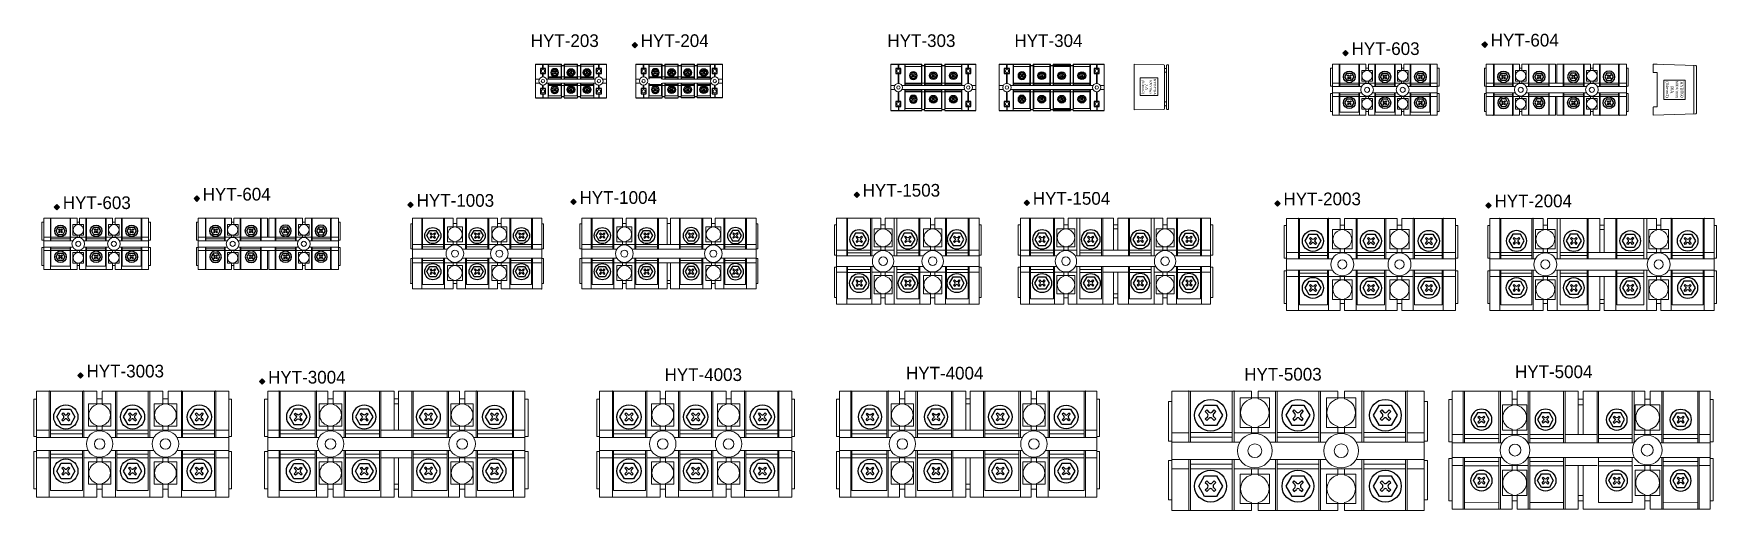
# Model space of a CAD drawing. Header units: millimetres. Extents: x 22 to 1346, y 56 to 432.
import ezdxf

# ---------------------------------------------------------------- set-up
doc = ezdxf.new("R2010")
doc.units = ezdxf.units.MM
doc.layers.add('1-EMC-ACESS', color=4, linetype='Continuous')
doc.layers.add('3', color=3, linetype='Continuous')
doc.layers.add('hw_VTP', color=7, linetype='Continuous', lineweight=13)
doc.styles.add('ARIAL', font='arial.ttf')
doc.styles.add('RO', font='txt')

msp = doc.modelspace()

# ---------------------------------------------------------------- texts
at = {"color": 3, "style": 'RO'}
for s, p in [('HYT-603', (1059.1, 414.9)), ('HYT-604', (1168.6, 421.6)), ('HYT-604', (154.9, 300.3)), ('HYT-1003', (323.3, 295.4)), ('HYT-1004', (451.5, 297.7)), ('HYT-1503', (674.3, 303.4)), ('HYT-1504', (808.2, 297)), ('HYT-2003', (1005.5, 296.6)), ('HYT-2004', (1171.6, 295)), ('HYT-603', (44.8, 293.6)), ('HYT-3003', (63.5, 161)), ('HYT-3004', (206.4, 156.2)), ('HYT-4003', (518.4, 158.2)), ('HYT-4004', (708.4, 159.4)), ('HYT-5003', (974.6, 158.5)), ('HYT-5004', (1187.7, 160.5))]:
    msp.add_text(s, height=10, dxfattribs=at).set_placement(p)
at = {"color": 3, "lineweight": 9, "insert": (905.1, 389.8), "char_height": 1.837, "width": 28.137, "attachment_point": 2, "rotation": 270, "style": 'ARIAL'}
msp.add_mtext('{\\fTimes New Roman|b0|i0|c0|p18;\\C7;HYBT35A\\P600Vmax\\P35A\\P(8.0mm2)               }', dxfattribs=at)
at = {"layer": '1-EMC-ACESS', "color": 4, "linetype": 'ByBlock', "lineweight": 9, "insert": (1320.1, 387.7), "char_height": 2.268, "width": 34.737, "attachment_point": 2, "rotation": 270, "style": 'ARIAL'}
msp.add_mtext('{\\fTimes New Roman|b0|i0|c0|p18;\\C7;HYBT60\\P600Vmax\\P60A   \\P(14mm2)                      }', dxfattribs=at)
at = {"layer": 'hw_VTP', "color": 3, "style": 'RO'}
for s, p in [('HYT-203', (413.1, 421.2)), ('HYT-204', (499.6, 421.2)), ('HYT-303', (693.8, 421.2)), ('HYT-304', (793.8, 421.2))]:
    msp.add_text(s, height=10, dxfattribs=at).set_placement(p)

# ---------------------------------------------------------------- blocks, each defined once
blk = doc.blocks.new('1')
at = {"layer": '3'}
for p, q in [((-1.53, 1.07), (-1.07, 1.53)), ((-1.53, 1.07), (-0.92, 0.46)), ((-1.07, 1.53), (-0.46, 0.92)), ((0.46, 0.92), (1.07, 1.53)), ((0.92, 0.46), (1.53, 1.07)), ((1.07, 1.53), (1.53, 1.07)), ((-1.53, -1.07), (-0.92, -0.46)), ((-1.53, -1.07), (-1.07, -1.53)), ((-1.07, -1.53), (-0.46, -0.92)), ((0.46, -0.92), (1.07, -1.53)), ((0.92, -0.46), (1.53, -1.07)), ((1.07, -1.53), (1.53, -1.07))]:
    blk.add_line(p, q, dxfattribs=at)
blk.add_lwpolyline([(-1.71, -2.97), (-3.43, 0), (-1.71, 2.97), (1.71, 2.97), (3.43, 0), (1.71, -2.97)], close=True, dxfattribs=at)
blk.add_circle((0, 0), 4.59, dxfattribs=at)
for centre, start, end in [((-1.37, 0), 315, 45), ((0, 1.37), 225, 315), ((1.37, 0), 135, 225), ((0, -1.37), 45, 135)]:
    blk.add_arc(centre, 0.648, start, end, dxfattribs=at)
blk = doc.blocks.new('CD_3P-60A')
at = {"layer": 'hw_VTP', "linetype": 'Continuous'}
for p, q in [((-28.7, 2.8), (-28.7, 17)), ((-28.7, 17), (-27.2, 17)), ((-27.2, 20.1), (-27.2, -20.1)), ((-1, 20.1), (-27.2, 20.1)), ((-22, 20.1), (-22, 2.5)), ((-21.5, 20.1), (-21.5, 2.5)), ((-6.5, 20.1), (-6.5, 2.5)), ((-6, 20.1), (-6, 2.5)), ((-1, 20.1), (-1, 15)), ((-1, 17.1), (1, 17.1)), ((1, 15.2), (-1, 15.2)), ((27, 20.1), (1, 20.1)), ((1, 20.1), (1, 15)), ((6, 20.1), (6, 2.5)), ((6.5, 20.1), (6.5, 2.5)), ((21.5, 20.1), (21.5, 2.5)), ((22, 20.1), (22, 2.5)), ((27, 20.1), (27, 15)), ((29, 17.1), (27, 17.1)), ((29, 15.2), (27, 15.2)), ((55.2, 20.1), (29, 20.1)), ((29, 20.1), (29, 15)), ((34, 20.1), (34, 2.5)), ((34.5, 20.1), (34.5, 2.5)), ((49.5, 20.1), (49.5, 2.5)), ((49.9, 2.5), (49.9, 20.1)), ((55.2, -20.1), (55.2, 20.1)), ((56.7, 17), (55.2, 17)), ((56.7, 2.8), (56.7, 17)), ((-27.2, 2.8), (-28.7, 2.8)), ((-22, 5.2), (-27.2, 5.2)), ((-27.2, 2.5), (-4.3, 2.5)), ((-21.5, 5.2), (-6.5, 5.2)), ((-21.5, 3.9), (-6.5, 3.9)), ((-6, 5.2), (6, 5.2)), ((-1, 7), (-1, 5.2)), ((1, 7), (1, 5.2)), ((4.3, 2.5), (23.7, 2.5)), ((6.5, 5.2), (21.5, 5.2)), ((6.5, 3.9), (21.5, 3.9)), ((34, 5.2), (22, 5.2)), ((27, 7), (27, 5.2)), ((29, 7), (29, 5.2)), ((32.3, 2.5), (55.2, 2.5)), ((34.5, 5.2), (49.5, 5.2)), ((34.5, 3.9), (49.5, 3.9)), ((49.9, 5.2), (55.2, 5.2)), ((55.2, 2.8), (56.7, 2.8)), ((-28.7, -17.1), (-28.7, -2.8)), ((-27.2, -2.8), (-28.7, -2.8)), ((-27.2, -2.5), (-4.3, -2.5)), ((-22, -5.2), (-27.2, -5.2)), ((-22, -2.5), (-22, -20.1)), ((-21.5, -2.5), (-21.5, -17.6)), ((-21.5, -3.9), (-6.5, -3.9)), ((-21.5, -5.2), (-6.5, -5.2)), ((-6.5, -2.5), (-6.5, -17.6)), ((-6, -2.5), (-6, -20.1)), ((-6, -5.2), (6, -5.2)), ((-1, -7), (-1, -5.2)), ((1, -7), (1, -5.2)), ((4.3, -2.5), (23.7, -2.5)), ((6, -2.5), (6, -20.1)), ((6.5, -2.5), (6.5, -17.6)), ((6.5, -3.9), (21.5, -3.9)), ((6.5, -5.2), (21.5, -5.2)), ((21.5, -2.5), (21.5, -17.6)), ((22, -2.5), (22, -20.1)), ((34, -5.2), (22, -5.2)), ((27, -7), (27, -5.2)), ((29, -7), (29, -5.2)), ((32.3, -2.5), (55.2, -2.5)), ((34, -2.5), (34, -20.1)), ((34.5, -2.5), (34.5, -17.6)), ((34.5, -3.9), (49.5, -3.9)), ((34.5, -5.2), (49.5, -5.2)), ((49.5, -2.5), (49.5, -17.6)), ((49.9, -20.1), (49.9, -2.5)), ((49.9, -5.2), (55.2, -5.2)), ((55.2, -2.8), (56.7, -2.8)), ((56.7, -17.1), (56.7, -2.8)), ((-28.7, -17.1), (-27.2, -17.1)), ((-27.2, -20.1), (-1, -20.1)), ((-21.5, -17.6), (-6.5, -17.6)), ((-1, -20.1), (-1, -15)), ((1, -15.2), (-1, -15.2)), ((-1, -17.1), (1, -17.1)), ((1, -20.1), (1, -15)), ((1, -20.1), (27, -20.1)), ((6.5, -17.6), (21.5, -17.6)), ((27, -20.1), (27, -15)), ((29, -15.2), (27, -15.2)), ((29, -17.1), (27, -17.1)), ((29, -20.1), (29, -15)), ((29, -20.1), (55.2, -20.1)), ((34.5, -17.6), (49.5, -17.6)), ((56.7, -17.1), (55.2, -17.1))]:
    blk.add_line(p, q, dxfattribs=at)
for points in [[(-1, 15.2), (-4.2, 15.2), (-4.2, 6.8), (4.2, 6.8), (4.2, 15.2), (1, 15.2)], [(27, 15.2), (23.8, 15.2), (23.8, 6.8), (32.2, 6.8), (32.2, 15.2), (29, 15.2)], [(-1, -15.2), (-4.2, -15.2), (-4.2, -6.8), (4.2, -6.8), (4.2, -15.2), (1, -15.2)], [(27, -15.2), (23.8, -15.2), (23.8, -6.8), (32.2, -6.8), (32.2, -15.2), (29, -15.2)]]:
    blk.add_lwpolyline(points, dxfattribs=at)
for centre, radius in [((0, 0), 5), ((0, 0), 2), ((28, 0), 5), ((28, 0), 2)]:
    blk.add_circle(centre, radius, dxfattribs=at)
for centre, start, end in [((0, 11), 104.117, 255.883), ((0, 11), 284.117, 75.883), ((28, 11), 104.117, 255.883), ((28, 11), 284.117, 75.883), ((0, -11), 104.117, 255.883), ((0, -11), 284.117, 75.883), ((28, -11), 104.117, 255.883), ((28, -11), 284.117, 75.883)]:
    blk.add_arc(centre, 4.1, start, end, dxfattribs=at)
at = {"layer": 'hw_VTP', "color": 0, "linetype": 'ByBlock'}
for p in [(-22, 20.1), (-6, 20.1), (34, 20.1), (49.9, 20.1)]:
    blk.add_point(p, dxfattribs=at)
at = {"layer": 'hw_VTP'}
for p in [(-14, 10.2), (14, 10.2), (42, 10.2), (-14, -10.2), (14, -10.2), (42, -10.2)]:
    blk.add_blockref('1', p, dxfattribs=at)
blk = doc.blocks.new('CD_4P-60A')
at = {"layer": 'hw_VTP', "linetype": 'Continuous'}
for p, q in [((-28.5, 2.8), (-28.5, 17)), ((-28.5, 17), (-27.2, 17)), ((-1, 20.1), (-27.2, 20.1)), ((-27.2, 20.1), (-27.2, 0)), ((-21.5, 20.1), (-21.5, 2.5)), ((-21, 20.1), (-21, 2.5)), ((-6.5, 20.1), (-6.5, 2.5)), ((-6, 20.1), (-6, 2.5)), ((-1, 20.1), (-1, 15)), ((-1, 17.1), (1, 17.1)), ((1, 15.2), (-1, 15.2)), ((27.5, 20.1), (1, 20.1)), ((1, 20.1), (1, 15)), ((6, 20.1), (6, 2.5)), ((6.5, 20.1), (6.5, 2.5)), ((22, 20.1), (22, 2.5)), ((22.5, 20.1), (22.5, 2.5)), ((27.5, 20.1), (27.5, 5.2)), ((28.5, 20.1), (55, 20.1)), ((28.5, 20.1), (28.5, 5.2)), ((33.5, 20.1), (33.5, 2.5)), ((34, 20.1), (34, 2.5)), ((49.5, 20.1), (49.5, 2.5)), ((50, 20.1), (50, 2.5)), ((55, 20.1), (55, 15)), ((57, 17.1), (55, 17.1)), ((55, 15.2), (57, 15.2)), ((57, 20.1), (83.3, 20.1)), ((57, 20.1), (57, 15)), ((62, 20.1), (62, 2.5)), ((62.5, 20.1), (62.5, 2.5)), ((77, 20.1), (77, 2.5)), ((77.4, 20.1), (77.4, 2.5)), ((83.3, 20.1), (83.3, 0)), ((84.5, 17), (83.3, 17)), ((84.5, 2.8), (84.5, 17)), ((-27.2, 2.8), (-28.5, 2.8)), ((-21.5, 5.2), (-27.2, 5.2)), ((-27.2, 2.5), (-4.3, 2.5)), ((-27.2, -20.1), (-27.2, 0)), ((-21, 5.2), (-6.5, 5.2)), ((-21, 3.9), (-6.5, 3.9)), ((-6, 5.2), (6, 5.2)), ((-1, 7), (-1, 5.2)), ((1, 7), (1, 5.2)), ((4.3, 2.5), (28, 2.5)), ((6.5, 5.2), (22, 5.2)), ((6.5, 3.9), (22, 3.9)), ((28, 5.2), (22, 5.2)), ((28, 5.2), (34, 5.2)), ((51.7, 2.5), (28, 2.5)), ((49.5, 5.2), (34, 5.2)), ((49.5, 3.9), (34, 3.9)), ((62, 5.2), (50, 5.2)), ((55, 7), (55, 5.2)), ((57, 7), (57, 5.2)), ((83.3, 2.5), (60.3, 2.5)), ((77, 5.2), (62.5, 5.2)), ((77, 3.9), (62.5, 3.9)), ((77.4, 5.2), (83.3, 5.2)), ((83.3, 2.8), (84.5, 2.8)), ((83.3, -20.1), (83.3, 0)), ((-28.5, -2.8), (-28.5, -17)), ((-27.2, -2.8), (-28.5, -2.8)), ((-27.2, -2.5), (-4.3, -2.5)), ((-21.5, -5.2), (-27.2, -5.2)), ((-21.5, -20.1), (-21.5, -2.5)), ((-21, -20.1), (-21, -2.5)), ((-21, -3.9), (-6.5, -3.9)), ((-21, -5.2), (-6.5, -5.2)), ((-6.5, -20.1), (-6.5, -2.5)), ((-6, -20.1), (-6, -2.5)), ((-6, -5.2), (6, -5.2)), ((-1, -7), (-1, -5.2)), ((1, -7), (1, -5.2)), ((4.3, -2.5), (28, -2.5)), ((6, -20.1), (6, -2.5)), ((6.5, -20.1), (6.5, -2.5)), ((6.5, -3.9), (22, -3.9)), ((6.5, -5.2), (22, -5.2)), ((22, -20.1), (22, -2.5)), ((28, -5.2), (22, -5.2)), ((22.5, -20.1), (22.5, -2.5)), ((27.5, -20.1), (27.5, -5.2)), ((51.7, -2.5), (28, -2.5)), ((28, -5.2), (34, -5.2)), ((28.5, -20.1), (28.5, -5.2)), ((33.5, -20.1), (33.5, -2.5)), ((34, -20.1), (34, -2.5)), ((49.5, -3.9), (34, -3.9)), ((49.5, -5.2), (34, -5.2)), ((49.5, -20.1), (49.5, -2.5)), ((50, -20.1), (50, -2.5)), ((62, -5.2), (50, -5.2)), ((55, -7), (55, -5.2)), ((57, -7), (57, -5.2)), ((83.3, -2.5), (60.3, -2.5)), ((62, -20.1), (62, -2.5)), ((62.5, -20.1), (62.5, -2.5)), ((77, -3.9), (62.5, -3.9)), ((77, -5.2), (62.5, -5.2)), ((77, -20.1), (77, -2.5)), ((77.4, -20.1), (77.4, -2.5)), ((77.4, -5.2), (83.3, -5.2)), ((83.3, -2.8), (84.5, -2.8)), ((84.5, -2.8), (84.5, -17)), ((-28.5, -17), (-27.2, -17)), ((-1, -20.1), (-27.2, -20.1)), ((-1, -20.1), (-1, -15)), ((1, -15.2), (-1, -15.2)), ((-1, -17.1), (1, -17.1)), ((1, -20.1), (1, -15)), ((27.5, -20.1), (1, -20.1)), ((28.5, -20.1), (55, -20.1)), ((55, -20.1), (55, -15)), ((55, -15.2), (57, -15.2)), ((57, -17.1), (55, -17.1)), ((57, -20.1), (57, -15)), ((57, -20.1), (83.3, -20.1)), ((84.5, -17), (83.3, -17))]:
    blk.add_line(p, q, dxfattribs=at)
for points in [[(-1, 15.2), (-4.2, 15.2), (-4.2, 6.8), (4.2, 6.8), (4.2, 15.2), (1, 15.2)], [(57, 15.2), (60.2, 15.2), (60.2, 6.8), (51.8, 6.8), (51.8, 15.2), (55, 15.2)], [(-1, -15.2), (-4.2, -15.2), (-4.2, -6.8), (4.2, -6.8), (4.2, -15.2), (1, -15.2)], [(57, -15.2), (60.2, -15.2), (60.2, -6.8), (51.8, -6.8), (51.8, -15.2), (55, -15.2)]]:
    blk.add_lwpolyline(points, dxfattribs=at)
for centre, radius, start, end in [((0, 11), 4.1, 104.117, 255.883), ((0, 11), 4.1, 284.117, 75.883), ((56, 11), 4.1, 104.117, 255.883), ((56, 11), 4.1, 284.117, 75.883), ((0, 0), 5, 0, 180), ((0, 0), 5, 180, 0), ((0, 0), 2, 0, 180), ((0, 0), 2, 180, 0), ((56, 0), 5, 0, 180), ((56, 0), 5, 180, 0), ((56, 0), 2, 0, 180), ((56, 0), 2, 180, 0), ((0, -11), 4.1, 104.117, 255.883), ((0, -11), 4.1, 284.117, 75.883), ((56, -11), 4.1, 104.117, 255.883), ((56, -11), 4.1, 284.117, 75.883)]:
    blk.add_arc(centre, radius, start, end, dxfattribs=at)
at = {"layer": 'hw_VTP', "color": 0, "linetype": 'ByBlock'}
for p in [(-21.9, 20.1), (-6.5, 20.1), (62.5, 20.1), (77.9, 20.1), (-21.9, -20.1), (-6.5, -20.1), (62.5, -20.1), (77.9, -20.1)]:
    blk.add_point(p, dxfattribs=at)
at = {"layer": 'hw_VTP'}
for p in [(-13.5, 10.2), (14.5, 10.2)]:
    blk.add_blockref('1', p, dxfattribs=at)
at = {"layer": 'hw_VTP', "xscale": -1}
for p in [(41.5, 10.2), (69.5, 10.2)]:
    blk.add_blockref('1', p, dxfattribs=at)
at = {"layer": 'hw_VTP', "xscale": -1, "rotation": 180}
for p in [(-13.5, -10.2), (14.5, -10.2)]:
    blk.add_blockref('1', p, dxfattribs=at)
at = {"layer": 'hw_VTP', "rotation": 180}
for p in [(41.5, -10.2), (69.5, -10.2)]:
    blk.add_blockref('1', p, dxfattribs=at)
blk = doc.blocks.new('CD_3P-100A')
at = {"layer": 'hw_VTP', "linetype": 'Continuous'}
for p, q in [((-33.4, 27.8), (-33.4, -27.8)), ((-1.4, 27.8), (-33.4, 27.8)), ((-26.1, 27.8), (-26.1, 3.5)), ((-25.4, 27.8), (-25.4, 3.5)), ((-9, 27.8), (-9, 3.5)), ((-8.3, 27.8), (-8.3, 3.5)), ((-1.4, 27.8), (-1.4, 20.7)), ((1.4, 27.8), (1.4, 20.7)), ((33.6, 27.8), (1.4, 27.8)), ((8.3, 27.8), (8.3, 3.5)), ((9, 27.8), (9, 3.5)), ((26, 27.8), (26, 3.5)), ((26.7, 27.8), (26.7, 3.5)), ((33.6, 27.8), (33.6, 20.7)), ((68.4, 27.8), (36.4, 27.8)), ((36.4, 27.8), (36.4, 20.7)), ((43.3, 27.8), (43.3, 3.5)), ((44, 27.8), (44, 3.5)), ((60.4, 27.8), (60.4, 3.5)), ((61.1, 3.5), (61.1, 27.8)), ((68.4, -27.8), (68.4, 27.8)), ((-34.8, 23.5), (-33.4, 23.5)), ((-34.8, 3.9), (-34.8, 23.5)), ((-1.4, 23.6), (1.4, 23.6)), ((1.4, 21.1), (-1.4, 21.1)), ((36.4, 23.6), (33.6, 23.6)), ((36.4, 21.1), (33.6, 21.1)), ((69.7, 23.5), (68.4, 23.5)), ((69.7, 3.9), (69.7, 23.5)), ((-33.4, 3.9), (-34.8, 3.9)), ((-26.1, 7.2), (-33.4, 7.2)), ((-33.4, 3.5), (-6, 3.5)), ((-25.4, 7.2), (-9, 7.2)), ((-25.4, 5.4), (-9, 5.4)), ((-8.3, 7.2), (8.3, 7.2)), ((-1.4, 9.7), (-1.4, 7.2)), ((1.4, 9.7), (1.4, 7.2)), ((6, 3.5), (29, 3.5)), ((9, 7.2), (26, 7.2)), ((9, 5.4), (26, 5.4)), ((43.3, 7.2), (26.7, 7.2)), ((33.6, 9.7), (33.6, 7.2)), ((36.4, 9.7), (36.4, 7.2)), ((41, 3.5), (68.4, 3.5)), ((44, 7.2), (60.4, 7.2)), ((44, 5.4), (60.4, 5.4)), ((61.1, 7.2), (68.4, 7.2)), ((68.4, 3.9), (69.7, 3.9)), ((-34.8, -23.5), (-34.8, -3.9)), ((-33.4, -3.9), (-34.8, -3.9)), ((-33.4, -3.5), (-6, -3.5)), ((-26.1, -7.2), (-33.4, -7.2)), ((-26.1, -3.5), (-26.1, -27.8)), ((-25.4, -3.5), (-25.4, -24.3)), ((-25.4, -5.4), (-9, -5.4)), ((-25.4, -7.2), (-9, -7.2)), ((-9, -3.5), (-9, -24.3)), ((-8.3, -3.5), (-8.3, -27.8)), ((-8.3, -7.2), (8.3, -7.2)), ((-1.4, -9.7), (-1.4, -7.2)), ((1.4, -9.7), (1.4, -7.2)), ((6, -3.5), (29, -3.5)), ((8.3, -3.5), (8.3, -27.8)), ((9, -3.5), (9, -24.3)), ((9, -5.4), (26, -5.4)), ((9, -7.2), (26, -7.2)), ((26, -3.5), (26, -24.3)), ((26.7, -3.5), (26.7, -27.8)), ((43.3, -7.2), (26.7, -7.2)), ((33.6, -9.7), (33.6, -7.2)), ((36.4, -9.7), (36.4, -7.2)), ((41, -3.5), (68.4, -3.5)), ((43.3, -3.5), (43.3, -27.8)), ((44, -3.5), (44, -24.3)), ((44, -5.4), (60.4, -5.4)), ((44, -7.2), (60.4, -7.2)), ((60.4, -3.5), (60.4, -24.3)), ((61.1, -27.8), (61.1, -3.5)), ((61.1, -7.2), (68.4, -7.2)), ((68.4, -3.9), (69.7, -3.9)), ((69.7, -23.5), (69.7, -3.9)), ((-34.8, -23.5), (-33.4, -23.5)), ((-25.4, -24.3), (-9, -24.3)), ((-1.4, -27.8), (-1.4, -20.7)), ((1.4, -21.1), (-1.4, -21.1)), ((-1.4, -23.6), (1.4, -23.6)), ((1.4, -27.8), (1.4, -20.7)), ((9, -24.3), (26, -24.3)), ((33.6, -27.8), (33.6, -20.7)), ((36.4, -21.1), (33.6, -21.1)), ((36.4, -23.6), (33.6, -23.6)), ((36.4, -27.8), (36.4, -20.7)), ((44, -24.3), (60.4, -24.3)), ((69.7, -23.5), (68.4, -23.5)), ((-33.4, -27.8), (-1.4, -27.8)), ((1.4, -27.8), (33.6, -27.8)), ((36.4, -27.8), (68.4, -27.8))]:
    blk.add_line(p, q, dxfattribs=at)
for points in [[(-1.4, 21.1), (-5.9, 21.1), (-5.9, 9.3), (5.9, 9.3), (5.9, 21.1), (1.4, 21.1)], [(33.6, 21.1), (29.1, 21.1), (29.1, 9.3), (40.9, 9.3), (40.9, 21.1), (36.4, 21.1)], [(-1.4, -21.1), (-5.9, -21.1), (-5.9, -9.3), (5.9, -9.3), (5.9, -21.1), (1.4, -21.1)], [(33.6, -21.1), (29.1, -21.1), (29.1, -9.3), (40.9, -9.3), (40.9, -21.1), (36.4, -21.1)]]:
    blk.add_lwpolyline(points, dxfattribs=at)
for centre, radius in [((0, 0), 6.9), ((0, 0), 2.76), ((35, 0), 6.9), ((35, 0), 2.76)]:
    blk.add_circle(centre, radius, dxfattribs=at)
for centre, start, end in [((0, 15.2), 104.117, 255.883), ((0, 15.2), 284.117, 75.883), ((35, 15.2), 104.117, 255.883), ((35, 15.2), 284.117, 75.883), ((0, -15.2), 104.117, 255.883), ((0, -15.2), 284.117, 75.883), ((35, -15.2), 104.117, 255.883), ((35, -15.2), 284.117, 75.883)]:
    blk.add_arc(centre, 5.66, start, end, dxfattribs=at)
at = {"layer": 'hw_VTP', "color": 0, "linetype": 'ByBlock'}
for p in [(-26.1, 27.8), (-8.3, 27.8), (43.3, 27.8), (61.1, 27.8), (68.4, 27.8), (-34.8, -23.5), (69.7, -23.5), (68.4, -27.8)]:
    blk.add_point(p, dxfattribs=at)
at = {"layer": 'hw_VTP', "xscale": 1.380597014925341, "yscale": 1.380597014925341, "zscale": 1.380597014925341}
for p in [(-17.4, 14.2), (17.5, 14.2), (52.4, 14.2), (-17.4, -14.2), (17.5, -14.2), (52.4, -14.2)]:
    blk.add_blockref('1', p, dxfattribs=at)
blk = doc.blocks.new('CD_4P-100A')
at = {"layer": 'hw_VTP', "linetype": 'Continuous'}
for p, q in [((-33.6, 27.8), (-33.6, -27.8)), ((-1.4, 27.8), (-33.6, 27.8)), ((-26.1, 27.8), (-26.1, 3.5)), ((-25.4, 27.8), (-25.4, 3.5)), ((-9, 27.8), (-9, 3.5)), ((-8.3, 27.8), (-8.3, 3.5)), ((-1.4, 27.8), (-1.4, 20.7)), ((33.6, 27.8), (1.4, 27.8)), ((1.4, 27.8), (1.4, 20.7)), ((8.3, 27.8), (8.3, 3.5)), ((9, 27.8), (9, 3.5)), ((26, 27.8), (26, 3.5)), ((26.7, 27.8), (26.7, 3.5)), ((33.6, 27.8), (33.6, 9.7)), ((36.4, 27.8), (68.6, 27.8)), ((36.4, 27.8), (36.4, 9.7)), ((43.3, 27.8), (43.3, 3.5)), ((44, 27.8), (44, 3.5)), ((61, 27.8), (61, 3.5)), ((61.7, 27.8), (61.7, 3.5)), ((68.6, 27.8), (68.6, 20.7)), ((71.4, 27.8), (103.6, 27.8)), ((71.4, 27.8), (71.4, 20.7)), ((78.3, 27.8), (78.3, 3.5)), ((79, 27.8), (79, 3.5)), ((95.4, 27.8), (95.4, 3.5)), ((96.1, 27.8), (96.1, 3.5)), ((103.6, 27.8), (103.6, -27.8)), ((-35, 3.9), (-35, 23.5)), ((-35, 23.5), (-33.6, 23.5)), ((-1.4, 23.6), (1.4, 23.6)), ((1.4, 21.1), (-1.4, 21.1)), ((35, 23.6), (33.6, 23.6)), ((35, 23.6), (36.4, 23.6)), ((71.4, 23.6), (68.6, 23.6)), ((68.6, 21.1), (71.4, 21.1)), ((105, 23.5), (103.6, 23.5)), ((105, 3.9), (105, 23.5)), ((-33.6, 3.9), (-35, 3.9)), ((-26.1, 7.2), (-33.6, 7.2)), ((-33.6, 3.5), (-6, 3.5)), ((-25.4, 7.2), (-9, 7.2)), ((-25.4, 5.4), (-9, 5.4)), ((-8.3, 7.2), (8.3, 7.2)), ((-1.4, 9.7), (-1.4, 7.2)), ((1.4, 9.7), (1.4, 7.2)), ((6, 3.5), (35, 3.5)), ((9, 7.2), (26, 7.2)), ((9, 5.4), (26, 5.4)), ((35, 7.2), (26.7, 7.2)), ((33.6, 9.7), (33.6, 7.2)), ((35, 7.2), (43.3, 7.2)), ((64, 3.5), (35, 3.5)), ((36.4, 9.7), (36.4, 7.2)), ((61, 7.2), (44, 7.2)), ((61, 5.4), (44, 5.4)), ((78.3, 7.2), (61.7, 7.2)), ((68.6, 9.7), (68.6, 7.2)), ((71.4, 9.7), (71.4, 7.2)), ((103.6, 3.5), (76, 3.5)), ((95.4, 7.2), (79, 7.2)), ((95.4, 5.4), (79, 5.4)), ((96.1, 7.2), (103.6, 7.2)), ((103.6, 3.9), (105, 3.9)), ((-35, -23.5), (-35, -3.9)), ((-33.6, -3.9), (-35, -3.9)), ((-33.6, -3.5), (-6, -3.5)), ((-26.1, -7.2), (-33.6, -7.2)), ((-26.1, -3.5), (-26.1, -27.8)), ((-25.4, -3.5), (-25.4, -24.3)), ((-25.4, -5.4), (-9, -5.4)), ((-25.4, -7.2), (-9, -7.2)), ((-9, -3.5), (-9, -24.3)), ((-8.3, -3.5), (-8.3, -27.8)), ((-8.3, -7.2), (8.3, -7.2)), ((-1.4, -9.7), (-1.4, -7.2)), ((1.4, -9.7), (1.4, -7.2)), ((6, -3.5), (35, -3.5)), ((8.3, -3.5), (8.3, -27.8)), ((9, -3.5), (9, -24.3)), ((9, -5.4), (26, -5.4)), ((9, -7.2), (26, -7.2)), ((26, -3.5), (26, -24.3)), ((26.7, -3.5), (26.7, -27.8)), ((35, -7.2), (26.7, -7.2)), ((33.6, -20.7), (33.6, -7.2)), ((64, -3.5), (35, -3.5)), ((35, -7.2), (43.3, -7.2)), ((36.4, -20.7), (36.4, -7.2)), ((43.3, -3.5), (43.3, -27.8)), ((44, -3.5), (44, -24.3)), ((61, -5.4), (44, -5.4)), ((61, -7.2), (44, -7.2)), ((61, -3.5), (61, -24.3)), ((61.7, -3.5), (61.7, -27.8)), ((78.3, -7.2), (61.7, -7.2)), ((68.6, -9.7), (68.6, -7.2)), ((71.4, -9.7), (71.4, -7.2)), ((103.6, -3.5), (76, -3.5)), ((78.3, -3.5), (78.3, -27.8)), ((79, -3.5), (79, -24.3)), ((95.4, -5.4), (79, -5.4)), ((95.4, -7.2), (79, -7.2)), ((95.4, -3.5), (95.4, -24.3)), ((96.1, -3.5), (96.1, -27.8)), ((96.1, -7.2), (103.6, -7.2)), ((103.6, -3.9), (105, -3.9)), ((105, -23.5), (105, -3.9)), ((-35, -23.5), (-33.6, -23.5)), ((-25.4, -24.3), (-9, -24.3)), ((-1.4, -27.8), (-1.4, -20.7)), ((1.4, -21.1), (-1.4, -21.1)), ((-1.4, -23.6), (1.4, -23.6)), ((1.4, -27.8), (1.4, -20.7)), ((9, -24.3), (26, -24.3)), ((33.6, -27.8), (33.6, -20.7)), ((35, -21.1), (33.6, -21.1)), ((35, -23.6), (33.6, -23.6)), ((35, -21.1), (36.4, -21.1)), ((35, -23.6), (36.4, -23.6)), ((36.4, -27.8), (36.4, -20.7)), ((61, -24.3), (44, -24.3)), ((68.6, -27.8), (68.6, -20.7)), ((68.6, -21.1), (71.4, -21.1)), ((71.4, -23.6), (68.6, -23.6)), ((71.4, -27.8), (71.4, -20.7)), ((95.4, -24.3), (79, -24.3)), ((105, -23.5), (103.6, -23.5)), ((-33.6, -27.8), (-1.4, -27.8)), ((1.4, -27.8), (33.6, -27.8)), ((68.6, -27.8), (36.4, -27.8)), ((103.6, -27.8), (71.4, -27.8))]:
    blk.add_line(p, q, dxfattribs=at)
for points in [[(-1.4, 21.1), (-5.9, 21.1), (-5.9, 9.3), (5.9, 9.3), (5.9, 21.1), (1.4, 21.1)], [(71.4, 21.1), (75.9, 21.1), (75.9, 9.3), (64.1, 9.3), (64.1, 21.1), (68.6, 21.1)], [(-1.4, -21.1), (-5.9, -21.1), (-5.9, -9.3), (5.9, -9.3), (5.9, -21.1), (1.4, -21.1)], [(71.4, -21.1), (75.9, -21.1), (75.9, -9.3), (64.1, -9.3), (64.1, -21.1), (68.6, -21.1)]]:
    blk.add_lwpolyline(points, dxfattribs=at)
for centre, radius in [((0, 0), 6.9), ((0, 0), 2.76), ((70, 0), 6.9), ((70, 0), 2.76)]:
    blk.add_circle(centre, radius, dxfattribs=at)
for centre, start, end in [((0, 15.2), 104.117, 255.883), ((0, 15.2), 284.117, 75.883), ((70, 15.2), 104.117, 255.883), ((70, 15.2), 284.117, 75.883), ((0, -15.2), 104.117, 255.883), ((0, -15.2), 284.117, 75.883), ((70, -15.2), 104.117, 255.883), ((70, -15.2), 284.117, 75.883)]:
    blk.add_arc(centre, 5.66, start, end, dxfattribs=at)
at = {"layer": 'hw_VTP', "color": 0, "linetype": 'ByBlock'}
for p in [(-26.1, 27.8), (-8.3, 27.8), (78.3, 27.8), (96.1, 27.8)]:
    blk.add_point(p, dxfattribs=at)
at = {"layer": 'hw_VTP'}
for p, xscale, yscale, zscale in [((-17.4, 14.2), 1.380597014925569, 1.380597014925569, 1.380597014925569), ((17.5, 14.2), 1.380597014925569, 1.380597014925569, 1.380597014925569), ((52.5, 14.2), -1.380597014925569, 1.380597014925377, 1.380597014925379), ((87.4, 14.2), -1.380597014925569, 1.380597014925377, 1.380597014925379), ((-17.4, -14.2), 1.380597014925569, 1.380597014925569, 1.380597014925569), ((17.5, -14.2), 1.380597014925569, 1.380597014925569, 1.380597014925569), ((52.5, -14.2), -1.380597014925569, 1.380597014925377, 1.380597014925379), ((87.4, -14.2), -1.380597014925569, 1.380597014925377, 1.380597014925379)]:
    blk.add_blockref('1', p, dxfattribs=dict(at, xscale=xscale, yscale=yscale, zscale=zscale))
blk = doc.blocks.new('CD_3P-150A')
at = {"layer": 'hw_VTP', "linetype": 'Continuous'}
for p, q in [((-38.2, 4.7), (-38.2, 28.6)), ((-38.2, 28.6), (-36.6, 28.6)), ((-36.6, 33.8), (-36.6, -33.8)), ((-1.7, 33.8), (-36.6, 33.8)), ((-28.6, 33.8), (-28.6, 4.2)), ((-27.9, 33.8), (-27.9, 4.2)), ((-9.8, 33.8), (-9.8, 4.2)), ((-9, 33.8), (-9, 4.2)), ((-1.7, 33.8), (-1.7, 25.1)), ((-1.7, 28.7), (1.7, 28.7)), ((1.7, 33.8), (1.7, 25.1)), ((37.3, 33.8), (1.7, 33.8)), ((8.6, 33.8), (8.6, 4.2)), ((10.9, 33.8), (10.9, 4.2)), ((28.1, 33.8), (28.1, 4.2)), ((28.9, 33.8), (28.9, 4.2)), ((37.3, 33.8), (37.3, 25.1)), ((40.7, 28.7), (37.3, 28.7)), ((75.6, 33.8), (40.7, 33.8)), ((40.7, 33.8), (40.7, 25.1)), ((49.1, 33.8), (49.1, 4.2)), ((49.9, 33.8), (49.9, 4.2)), ((66.9, 33.8), (66.9, 4.2)), ((67.6, 4.2), (67.6, 33.8)), ((75.6, -33.8), (75.6, 33.8)), ((77.2, 28.6), (75.6, 28.6)), ((77.2, 4.7), (77.2, 28.6)), ((1.7, 25.6), (-1.7, 25.6)), ((40.7, 25.6), (37.3, 25.6)), ((-36.6, 4.7), (-38.2, 4.7)), ((-28.6, 8.7), (-36.6, 8.7)), ((-36.6, 4.2), (-7.3, 4.2)), ((-27.9, 8.8), (-9.8, 8.8)), ((-27.9, 6.5), (-9.8, 6.5)), ((-9, 8.7), (8.6, 8.7)), ((-1.7, 11.8), (-1.7, 8.7)), ((1.7, 11.8), (1.7, 8.7)), ((7.3, 4.2), (31.7, 4.2)), ((10.9, 8.8), (28.1, 8.8)), ((10.9, 6.5), (28.1, 6.5)), ((49.1, 8.7), (28.9, 8.7)), ((37.3, 11.8), (37.3, 8.7)), ((40.7, 11.8), (40.7, 8.7)), ((46.3, 4.2), (75.6, 4.2)), ((49.9, 8.8), (66.9, 8.8)), ((49.9, 6.5), (66.9, 6.5)), ((67.6, 8.7), (75.6, 8.7)), ((75.6, 4.7), (77.2, 4.7)), ((-38.2, -28.6), (-38.2, -4.7)), ((-36.6, -4.7), (-38.2, -4.7)), ((-36.6, -4.2), (-7.3, -4.2)), ((-28.6, -8.7), (-36.6, -8.7)), ((-28.6, -4.2), (-28.6, -33.8)), ((-27.9, -4.2), (-27.9, -29.6)), ((-27.9, -6.5), (-9.8, -6.5)), ((-27.9, -8.8), (-9.8, -8.8)), ((-9.8, -4.2), (-9.8, -29.6)), ((-9, -4.2), (-9, -33.8)), ((-9, -8.7), (8.6, -8.7)), ((-1.7, -11.8), (-1.7, -8.7)), ((1.7, -11.8), (1.7, -8.7)), ((7.3, -4.2), (31.7, -4.2)), ((8.6, -4.2), (8.6, -33.8)), ((10.9, -4.2), (10.9, -29.6)), ((10.9, -6.5), (28.1, -6.5)), ((10.9, -8.8), (28.1, -8.8)), ((28.1, -4.2), (28.1, -29.6)), ((28.9, -4.2), (28.9, -33.8)), ((49.1, -8.7), (28.9, -8.7)), ((37.3, -11.8), (37.3, -8.7)), ((40.7, -11.8), (40.7, -8.7)), ((46.3, -4.2), (75.6, -4.2)), ((49.1, -4.2), (49.1, -33.8)), ((49.9, -4.2), (49.9, -29.6)), ((49.9, -6.5), (66.9, -6.5)), ((49.9, -8.8), (66.9, -8.8)), ((66.9, -4.2), (66.9, -29.6)), ((67.6, -33.8), (67.6, -4.2)), ((67.6, -8.7), (75.6, -8.7)), ((75.6, -4.7), (77.2, -4.7)), ((77.2, -28.6), (77.2, -4.7)), ((-1.7, -33.8), (-1.7, -25.1)), ((1.7, -25.6), (-1.7, -25.6)), ((1.7, -33.8), (1.7, -25.1)), ((37.3, -33.8), (37.3, -25.1)), ((40.7, -25.6), (37.3, -25.6)), ((40.7, -33.8), (40.7, -25.1)), ((-38.2, -28.6), (-36.6, -28.6)), ((-36.6, -33.8), (-1.7, -33.8)), ((-27.9, -29.6), (-9.8, -29.6)), ((-1.7, -28.7), (1.7, -28.7)), ((1.7, -33.8), (37.3, -33.8)), ((10.9, -29.6), (28.1, -29.6)), ((40.7, -28.7), (37.3, -28.7)), ((40.7, -33.8), (75.6, -33.8)), ((49.9, -29.6), (66.9, -29.6)), ((77.2, -28.6), (75.6, -28.6))]:
    blk.add_line(p, q, dxfattribs=at)
for points in [[(-1.7, 25.6), (-7.1, 25.6), (-7.1, 11.3), (7.1, 11.3), (7.1, 25.6), (1.7, 25.6)], [(37.3, 25.6), (31.9, 25.6), (31.9, 11.3), (46.1, 11.3), (46.1, 25.6), (40.7, 25.6)], [(-1.7, -25.6), (-7.1, -25.6), (-7.1, -11.3), (7.1, -11.3), (7.1, -25.6), (1.7, -25.6)], [(37.3, -25.6), (31.9, -25.6), (31.9, -11.3), (46.1, -11.3), (46.1, -25.6), (40.7, -25.6)]]:
    blk.add_lwpolyline(points, dxfattribs=at)
for centre, radius in [((0, 0), 8.4), ((0, 0), 3.36), ((39, 0), 8.4), ((39, 0), 3.36)]:
    blk.add_circle(centre, radius, dxfattribs=at)
for centre, start, end in [((0, 18.5), 104.117, 255.883), ((0, 18.5), 284.117, 75.883), ((39, 18.5), 104.117, 255.883), ((39, 18.5), 284.117, 75.883), ((0, -18.5), 104.117, 255.883), ((0, -18.5), 284.117, 75.883), ((39, -18.5), 104.117, 255.883), ((39, -18.5), 284.117, 75.883)]:
    blk.add_arc(centre, 6.88, start, end, dxfattribs=at)
at = {"layer": 'hw_VTP', "color": 0, "linetype": 'ByBlock'}
for p in [(-28.6, 33.8), (-9, 33.8), (49.1, 33.8), (67.6, 33.8)]:
    blk.add_point(p, dxfattribs=at)
at = {"layer": 'hw_VTP', "xscale": -1.640236686390461, "yscale": 1.640236686390494, "zscale": 1.640236686390459, "rotation": 180}
for p in [(-18.8, 17.2), (19.5, 17.2), (58, 17.2)]:
    blk.add_blockref('1', p, dxfattribs=at)
at = {"layer": 'hw_VTP', "xscale": 1.640236686390461, "yscale": 1.640236686390461, "zscale": 1.640236686390461}
for p in [(-18.8, -17.2), (19.5, -17.2), (58, -17.2)]:
    blk.add_blockref('1', p, dxfattribs=at)
blk = doc.blocks.new('CD_4P-150A')
at = {"layer": 'hw_VTP', "linetype": 'Continuous'}
for p, q in [((-37.5, 28.6), (-35.8, 28.6)), ((-37.5, 4.7), (-37.5, 28.6)), ((-35.8, 33.8), (-35.8, -33.8)), ((-1.7, 33.8), (-35.8, 33.8)), ((-28.6, 33.8), (-28.6, 4.2)), ((-27.9, 33.8), (-27.9, 4.2)), ((-9.8, 33.8), (-9.8, 4.2)), ((-9, 33.8), (-9, 4.2)), ((-1.7, 33.8), (-1.7, 25.1)), ((-1.7, 28.7), (1.7, 28.7)), ((37.3, 33.8), (1.7, 33.8)), ((1.7, 33.8), (1.7, 25.1)), ((8.6, 33.8), (8.6, 4.2)), ((10.9, 33.8), (10.9, 4.2)), ((28.1, 33.8), (28.1, 4.2)), ((28.9, 33.8), (28.9, 4.2)), ((37.3, 33.8), (37.3, 25.1)), ((39, 28.7), (37.3, 28.7)), ((39, 28.7), (40.7, 28.7)), ((40.7, 33.8), (76.3, 33.8)), ((40.7, 33.8), (40.7, 25.1)), ((49.1, 33.8), (49.1, 4.2)), ((49.9, 33.8), (49.9, 4.2)), ((67.1, 33.8), (67.1, 4.2)), ((69.4, 33.8), (69.4, 4.2)), ((76.3, 33.8), (76.3, 25.1)), ((79.7, 28.7), (76.3, 28.7)), ((79.7, 33.8), (113.8, 33.8)), ((79.7, 33.8), (79.7, 25.1)), ((87, 33.8), (87, 4.2)), ((87.8, 33.8), (87.8, 4.2)), ((105.9, 33.8), (105.9, 4.2)), ((106.6, 33.8), (106.6, 4.2)), ((113.8, 33.8), (113.8, -33.8)), ((115.5, 28.6), (113.8, 28.6)), ((115.5, 4.7), (115.5, 28.6)), ((1.7, 25.6), (-1.7, 25.6)), ((39, 25.6), (37.3, 25.6)), ((37.3, 25.1), (37.3, 8.7)), ((39, 25.6), (40.7, 25.6)), ((40.7, 25.1), (40.7, 8.7)), ((76.3, 25.6), (79.7, 25.6)), ((-35.8, 4.7), (-37.5, 4.7)), ((-28.6, 8.7), (-35.8, 8.7)), ((-35.8, 4.2), (-7.3, 4.2)), ((-27.9, 8.8), (-9.8, 8.8)), ((-27.9, 6.5), (-9.8, 6.5)), ((-9, 8.7), (8.6, 8.7)), ((-1.7, 11.8), (-1.7, 8.7)), ((1.7, 11.8), (1.7, 8.7)), ((7.3, 4.2), (39, 4.2)), ((10.9, 8.8), (28.1, 8.8)), ((10.9, 6.5), (28.1, 6.5)), ((39, 8.7), (28.9, 8.7)), ((39, 8.7), (49.1, 8.7)), ((70.7, 4.2), (39, 4.2)), ((67.1, 8.8), (49.9, 8.8)), ((67.1, 6.5), (49.9, 6.5)), ((87, 8.7), (69.4, 8.7)), ((76.3, 11.8), (76.3, 8.7)), ((79.7, 11.8), (79.7, 8.7)), ((113.8, 4.2), (85.3, 4.2)), ((105.9, 8.8), (87.8, 8.8)), ((105.9, 6.5), (87.8, 6.5)), ((106.6, 8.7), (113.8, 8.7)), ((113.8, 4.7), (115.5, 4.7)), ((-37.5, -28.6), (-37.5, -4.7)), ((-35.8, -4.7), (-37.5, -4.7)), ((-35.8, -4.2), (-7.3, -4.2)), ((-28.6, -8.7), (-35.8, -8.7)), ((-28.6, -4.2), (-28.6, -33.8)), ((-27.9, -4.2), (-27.9, -29.6)), ((-27.9, -6.5), (-9.8, -6.5)), ((-27.9, -8.8), (-9.8, -8.8)), ((-9.8, -4.2), (-9.8, -29.6)), ((-9, -4.2), (-9, -33.8)), ((-9, -8.7), (8.6, -8.7)), ((-1.7, -11.8), (-1.7, -8.7)), ((1.7, -11.8), (1.7, -8.7)), ((7.3, -4.2), (39, -4.2)), ((8.6, -4.2), (8.6, -33.8)), ((10.9, -4.2), (10.9, -29.6)), ((10.9, -6.5), (28.1, -6.5)), ((10.9, -8.8), (28.1, -8.8)), ((28.1, -4.2), (28.1, -29.6)), ((28.9, -4.2), (28.9, -33.8)), ((39, -8.7), (28.9, -8.7)), ((37.3, -25.1), (37.3, -8.7)), ((70.7, -4.2), (39, -4.2)), ((39, -8.7), (49.1, -8.7)), ((40.7, -25.1), (40.7, -8.7)), ((49.1, -4.2), (49.1, -33.8)), ((49.9, -4.2), (49.9, -29.6)), ((67.1, -6.5), (49.9, -6.5)), ((67.1, -8.8), (49.9, -8.8)), ((67.1, -4.2), (67.1, -29.6)), ((69.4, -4.2), (69.4, -33.8)), ((87, -8.7), (69.4, -8.7)), ((76.3, -11.8), (76.3, -8.7)), ((79.7, -11.8), (79.7, -8.7)), ((113.8, -4.2), (85.3, -4.2)), ((87, -4.2), (87, -33.8)), ((87.8, -4.2), (87.8, -29.6)), ((105.9, -6.5), (87.8, -6.5)), ((105.9, -8.8), (87.8, -8.8)), ((105.9, -4.2), (105.9, -29.6)), ((106.6, -4.2), (106.6, -33.8)), ((106.6, -8.7), (113.8, -8.7)), ((113.8, -4.7), (115.5, -4.7)), ((115.5, -28.6), (115.5, -4.7)), ((-1.7, -33.8), (-1.7, -25.1)), ((1.7, -25.6), (-1.7, -25.6)), ((1.7, -33.8), (1.7, -25.1)), ((37.3, -33.8), (37.3, -25.1)), ((39, -25.6), (37.3, -25.6)), ((39, -25.6), (40.7, -25.6)), ((40.7, -33.8), (40.7, -25.1)), ((76.3, -33.8), (76.3, -25.1)), ((76.3, -25.6), (79.7, -25.6)), ((79.7, -33.8), (79.7, -25.1)), ((-37.5, -28.6), (-35.8, -28.6)), ((-35.8, -33.8), (-1.7, -33.8)), ((-27.9, -29.6), (-9.8, -29.6)), ((-1.7, -28.7), (1.7, -28.7)), ((1.7, -33.8), (37.3, -33.8)), ((10.9, -29.6), (28.1, -29.6)), ((39, -28.7), (37.3, -28.7)), ((39, -28.7), (40.7, -28.7)), ((76.3, -33.8), (40.7, -33.8)), ((67.1, -29.6), (49.9, -29.6)), ((79.7, -28.7), (76.3, -28.7)), ((113.8, -33.8), (79.7, -33.8)), ((105.9, -29.6), (87.8, -29.6)), ((115.5, -28.6), (113.8, -28.6))]:
    blk.add_line(p, q, dxfattribs=at)
for points in [[(-1.7, 25.6), (-7.1, 25.6), (-7.1, 11.3), (7.1, 11.3), (7.1, 25.6), (1.7, 25.6)], [(79.7, 25.6), (85.1, 25.6), (85.1, 11.3), (70.9, 11.3), (70.9, 25.6), (76.3, 25.6)], [(-1.7, -25.6), (-7.1, -25.6), (-7.1, -11.3), (7.1, -11.3), (7.1, -25.6), (1.7, -25.6)], [(79.7, -25.6), (85.1, -25.6), (85.1, -11.3), (70.9, -11.3), (70.9, -25.6), (76.3, -25.6)]]:
    blk.add_lwpolyline(points, dxfattribs=at)
for centre, radius in [((0, 0), 8.4), ((0, 0), 3.36), ((78, 0), 8.4), ((78, 0), 3.36)]:
    blk.add_circle(centre, radius, dxfattribs=at)
for centre, start, end in [((0, 18.5), 104.117, 255.883), ((0, 18.5), 284.117, 75.883), ((78, 18.5), 104.117, 255.883), ((78, 18.5), 284.117, 75.883), ((0, -18.5), 104.117, 255.883), ((0, -18.5), 284.117, 75.883), ((78, -18.5), 104.117, 255.883), ((78, -18.5), 284.117, 75.883)]:
    blk.add_arc(centre, 6.88, start, end, dxfattribs=at)
at = {"layer": 'hw_VTP', "color": 0, "linetype": 'ByBlock'}
for p in [(-28.6, 33.8), (-9, 33.8), (87, 33.8), (106.6, 33.8)]:
    blk.add_point(p, dxfattribs=at)
at = {"layer": 'hw_VTP', "rotation": 180}
for p, xscale, yscale, zscale in [((-18.8, 17.2), -1.640236686390436, 1.640236686390494, 1.640236686390459), ((19.5, 17.2), -1.640236686390436, 1.640236686390494, 1.640236686390459), ((58.5, 17.2), 1.640236686390436, 1.640236686390436, 1.640236686390436), ((96.8, 17.2), 1.640236686390436, 1.640236686390436, 1.640236686390436)]:
    blk.add_blockref('1', p, dxfattribs=dict(at, xscale=xscale, yscale=yscale, zscale=zscale))
at = {"layer": 'hw_VTP'}
for p, xscale, yscale, zscale in [((-18.8, -17.2), 1.640236686390436, 1.640236686390436, 1.640236686390436), ((19.5, -17.2), 1.640236686390436, 1.640236686390436, 1.640236686390436), ((58.5, -17.2), -1.640236686390436, 1.640236686390494, 1.640236686390459), ((96.8, -17.2), -1.640236686390436, 1.640236686390494, 1.640236686390459)]:
    blk.add_blockref('1', p, dxfattribs=dict(at, xscale=xscale, yscale=yscale, zscale=zscale))
blk = doc.blocks.new('CD_3P-200A')
at = {"layer": 'hw_VTP', "linetype": 'Continuous'}
for p, q in [((-45.8, 5), (-45.8, 30.7)), ((-45.8, 30.7), (-44, 30.7)), ((-44, 36.2), (-44, -36.3)), ((-1.8, 36.2), (-44, 36.2)), ((-34.4, 36.2), (-34.4, 4.5)), ((-33.6, 36.2), (-33.6, 4.5)), ((-11.7, 36.2), (-11.7, 4.5)), ((-10.8, 36.2), (-10.8, 4.5)), ((-1.8, 36.2), (-1.8, 27)), ((-1.8, 30.8), (1.8, 30.8)), ((1.8, 27.5), (-1.8, 27.5)), ((43.2, 36.2), (1.8, 36.2)), ((1.8, 36.2), (1.8, 27)), ((10.8, 36.2), (10.8, 4.5)), ((11.7, 36.2), (11.7, 4.5)), ((33.3, 36.2), (33.3, 4.5)), ((34.2, 36.2), (34.2, 4.5)), ((43.2, 36.2), (43.2, 27)), ((46.8, 30.8), (43.2, 30.8)), ((46.8, 27.5), (43.2, 27.5)), ((89, 36.2), (46.8, 36.2)), ((46.8, 36.2), (46.8, 27)), ((55.8, 36.2), (55.8, 4.5)), ((56.7, 36.2), (56.7, 4.5)), ((78.6, 36.2), (78.6, 4.5)), ((79.4, 4.5), (79.4, 36.2)), ((89, -36.3), (89, 36.2)), ((90.8, 30.7), (89, 30.7)), ((90.8, 5), (90.8, 30.7)), ((-44, 5), (-45.8, 5)), ((-34.4, 9.4), (-44, 9.4)), ((-44, 4.5), (-7.8, 4.5)), ((-33.6, 9.5), (-11.7, 9.5)), ((-33.6, 7), (-11.7, 7)), ((-10.8, 9.4), (10.8, 9.4)), ((-1.8, 12.7), (-1.8, 9.4)), ((1.8, 12.7), (1.8, 9.4)), ((7.8, 4.5), (37.2, 4.5)), ((11.7, 9.5), (33.3, 9.5)), ((11.7, 7), (33.3, 7)), ((55.8, 9.4), (34.2, 9.4)), ((43.2, 12.7), (43.2, 9.4)), ((46.8, 12.7), (46.8, 9.4)), ((52.8, 4.5), (89, 4.5)), ((56.7, 9.5), (78.6, 9.5)), ((56.7, 7), (78.6, 7)), ((79.4, 9.4), (89, 9.4)), ((89, 5), (90.8, 5)), ((-45.8, -30.7), (-45.8, -5)), ((-44, -5), (-45.8, -5)), ((-44, -4.5), (-7.8, -4.5)), ((-34.4, -9.4), (-44, -9.4)), ((-34.4, -4.5), (-34.4, -36.3)), ((-33.6, -4.5), (-33.6, -31.7)), ((-33.6, -7), (-11.7, -7)), ((-33.6, -9.5), (-11.7, -9.5)), ((-11.7, -4.5), (-11.7, -31.7)), ((-10.8, -4.5), (-10.8, -36.3)), ((-10.8, -9.4), (10.8, -9.4)), ((-1.8, -12.7), (-1.8, -9.4)), ((1.8, -12.7), (1.8, -9.4)), ((7.8, -4.5), (37.2, -4.5)), ((10.8, -4.5), (10.8, -36.3)), ((11.7, -4.5), (11.7, -31.7)), ((11.7, -7), (33.3, -7)), ((11.7, -9.5), (33.3, -9.5)), ((33.3, -4.5), (33.3, -31.7)), ((34.2, -4.5), (34.2, -36.3)), ((55.8, -9.4), (34.2, -9.4)), ((43.2, -12.7), (43.2, -9.4)), ((46.8, -12.7), (46.8, -9.4)), ((52.8, -4.5), (89, -4.5)), ((55.8, -4.5), (55.8, -36.3)), ((56.7, -4.5), (56.7, -31.7)), ((56.7, -7), (78.6, -7)), ((56.7, -9.5), (78.6, -9.5)), ((78.6, -4.5), (78.6, -31.7)), ((79.4, -36.3), (79.4, -4.5)), ((79.4, -9.4), (89, -9.4)), ((89, -5), (90.8, -5)), ((90.8, -30.7), (90.8, -5)), ((-45.8, -30.7), (-44, -30.7)), ((-44, -36.3), (-1.8, -36.3)), ((-33.6, -31.7), (-11.7, -31.7)), ((-1.8, -36.3), (-1.8, -27)), ((1.8, -27.5), (-1.8, -27.5)), ((-1.8, -30.8), (1.8, -30.8)), ((1.8, -36.3), (1.8, -27)), ((1.8, -36.3), (43.2, -36.3)), ((11.7, -31.7), (33.3, -31.7)), ((43.2, -36.3), (43.2, -27)), ((46.8, -27.5), (43.2, -27.5)), ((46.8, -30.8), (43.2, -30.8)), ((46.8, -36.3), (46.8, -27)), ((46.8, -36.3), (89, -36.3)), ((56.7, -31.7), (78.6, -31.7)), ((90.8, -30.7), (89, -30.7))]:
    blk.add_line(p, q, dxfattribs=at)
for points in [[(-1.8, 27.5), (-7.7, 27.5), (-7.7, 12.2), (7.7, 12.2), (7.7, 27.5), (1.8, 27.5)], [(43.2, 27.5), (37.3, 27.5), (37.3, 12.2), (52.7, 12.2), (52.7, 27.5), (46.8, 27.5)], [(-1.8, -27.5), (-7.7, -27.5), (-7.7, -12.2), (7.7, -12.2), (7.7, -27.5), (1.8, -27.5)], [(43.2, -27.5), (37.3, -27.5), (37.3, -12.2), (52.7, -12.2), (52.7, -27.5), (46.8, -27.5)]]:
    blk.add_lwpolyline(points, dxfattribs=at)
for centre, radius in [((0, 0), 9.02), ((0, 0), 3.61), ((45, 0), 9.02), ((45, 0), 3.61)]:
    blk.add_circle(centre, radius, dxfattribs=at)
for centre, start, end in [((0, 19.8), 104.117, 255.883), ((0, 19.8), 284.117, 75.883), ((45, 19.8), 104.117, 255.883), ((45, 19.8), 284.117, 75.883), ((0, -19.8), 104.117, 255.883), ((0, -19.8), 284.117, 75.883), ((45, -19.8), 104.117, 255.883), ((45, -19.8), 284.117, 75.883)]:
    blk.add_arc(centre, 7.39, start, end, dxfattribs=at)
at = {"layer": 'hw_VTP', "color": 0, "linetype": 'ByBlock'}
for p in [(-34.4, 36.2), (-10.8, 36.2), (55.8, 36.2), (79.4, 36.2)]:
    blk.add_point(p, dxfattribs=at)
at = {"layer": 'hw_VTP', "xscale": 1.803482587064649, "yscale": 1.803482587064649, "zscale": 1.803482587064649}
for p in [(-23.1, 18.5), (22.5, 18.5), (68.1, 18.5), (-23.1, -18.5), (22.5, -18.5), (68.1, -18.5)]:
    blk.add_blockref('1', p, dxfattribs=at)
blk = doc.blocks.new('CD_4P-200A')
at = {"layer": 'hw_VTP', "linetype": 'Continuous'}
for p, q in [((-45.4, 5), (-45.4, 30.7)), ((-45.4, 30.7), (-43.6, 30.7)), ((-43.6, 36.2), (-43.6, -36.3)), ((-1.8, 36.2), (-43.6, 36.2)), ((-35.9, 36.2), (-35.9, 4.5)), ((-35.1, 36.2), (-35.1, 4.5)), ((-10.6, 36.2), (-10.6, 4.5)), ((-9.7, 36.2), (-9.7, 4.5)), ((-1.8, 36.2), (-1.8, 27)), ((-1.8, 30.8), (1.8, 30.8)), ((1.8, 27.5), (-1.8, 27.5)), ((42.8, 36.2), (1.8, 36.2)), ((1.8, 36.2), (1.8, 27)), ((9.3, 36.2), (9.3, 4.5)), ((11.7, 36.2), (11.7, 4.5)), ((32.9, 36.2), (32.9, 4.5)), ((33.8, 36.2), (33.8, 4.5)), ((42.8, 36.2), (42.8, 27)), ((44.6, 30.8), (42.8, 30.8)), ((44.6, 27.5), (42.8, 27.5)), ((42.8, 27), (42.8, 9.4)), ((44.6, 30.8), (46.4, 30.8)), ((44.6, 27.5), (46.4, 27.5)), ((46.4, 36.2), (87.4, 36.2)), ((46.4, 36.2), (46.4, 27)), ((46.4, 27), (46.4, 9.4)), ((55.4, 36.2), (55.4, 4.5)), ((56.3, 36.2), (56.3, 4.5)), ((77.5, 36.2), (77.5, 4.5)), ((79.9, 36.2), (79.9, 4.5)), ((87.4, 36.2), (87.4, 27)), ((91, 30.8), (87.4, 30.8)), ((87.4, 27.5), (91, 27.5)), ((91, 36.2), (91, 27)), ((91, 36.2), (132.8, 36.2)), ((98.9, 36.2), (98.9, 4.5)), ((99.8, 36.2), (99.8, 4.5)), ((124.3, 36.2), (124.3, 4.5)), ((125.1, 36.2), (125.1, 4.5)), ((132.8, 36.2), (132.8, -36.3)), ((134.6, 30.7), (132.8, 30.7)), ((134.6, 5), (134.6, 30.7)), ((-43.6, 5), (-45.4, 5)), ((-35.9, 9.4), (-43.6, 9.4)), ((-43.6, 4.5), (-7.8, 4.5)), ((-35.1, 9.5), (-10.6, 9.5)), ((-35.1, 7), (-10.6, 7)), ((-9.7, 9.4), (9.3, 9.4)), ((-1.8, 12.7), (-1.8, 9.4)), ((1.8, 12.7), (1.8, 9.4)), ((7.8, 4.5), (44.6, 4.5)), ((11.7, 9.5), (32.9, 9.5)), ((11.7, 7), (32.9, 7)), ((44.6, 9.4), (33.8, 9.4)), ((44.6, 9.4), (55.4, 9.4)), ((81.4, 4.5), (44.6, 4.5)), ((77.5, 9.5), (56.3, 9.5)), ((77.5, 7), (56.3, 7)), ((98.9, 9.4), (79.9, 9.4)), ((87.4, 12.7), (87.4, 9.4)), ((91, 12.7), (91, 9.4)), ((132.8, 4.5), (97, 4.5)), ((124.3, 9.5), (99.8, 9.5)), ((124.3, 7), (99.8, 7)), ((125.1, 9.4), (132.8, 9.4)), ((132.8, 5), (134.6, 5)), ((-45.4, -30.7), (-45.4, -5)), ((-43.6, -5), (-45.4, -5)), ((-43.6, -4.5), (-7.8, -4.5)), ((-35.9, -9.4), (-43.6, -9.4)), ((-35.9, -4.5), (-35.9, -36.3)), ((-35.1, -4.5), (-35.1, -31.7)), ((-35.1, -7), (-10.6, -7)), ((-35.1, -9.5), (-10.6, -9.5)), ((-10.6, -4.5), (-10.6, -31.7)), ((-9.7, -4.5), (-9.7, -36.3)), ((-9.7, -9.4), (9.3, -9.4)), ((-1.8, -12.7), (-1.8, -9.4)), ((1.8, -12.7), (1.8, -9.4)), ((7.8, -4.5), (44.6, -4.5)), ((9.3, -4.5), (9.3, -36.3)), ((11.7, -4.5), (11.7, -31.7)), ((11.7, -7), (32.9, -7)), ((11.7, -9.5), (32.9, -9.5)), ((32.9, -4.5), (32.9, -31.7)), ((33.8, -4.5), (33.8, -36.3)), ((44.6, -9.4), (33.8, -9.4)), ((42.8, -27), (42.8, -9.4)), ((81.4, -4.5), (44.6, -4.5)), ((44.6, -9.4), (55.4, -9.4)), ((46.4, -27), (46.4, -9.4)), ((55.4, -4.5), (55.4, -36.3)), ((56.3, -4.5), (56.3, -31.7)), ((77.5, -7), (56.3, -7)), ((77.5, -9.5), (56.3, -9.5)), ((77.5, -4.5), (77.5, -31.7)), ((79.9, -4.5), (79.9, -36.3)), ((98.9, -9.4), (79.9, -9.4)), ((87.4, -12.7), (87.4, -9.4)), ((91, -12.7), (91, -9.4)), ((132.8, -4.5), (97, -4.5)), ((98.9, -4.5), (98.9, -36.3)), ((99.8, -4.5), (99.8, -31.7)), ((124.3, -7), (99.8, -7)), ((124.3, -9.5), (99.8, -9.5)), ((124.3, -4.5), (124.3, -31.7)), ((125.1, -4.5), (125.1, -36.3)), ((125.1, -9.4), (132.8, -9.4)), ((132.8, -5), (134.6, -5)), ((134.6, -30.7), (134.6, -5)), ((-45.4, -30.7), (-43.6, -30.7)), ((-43.6, -36.3), (-1.8, -36.3)), ((-35.1, -31.7), (-10.6, -31.7)), ((-1.8, -36.3), (-1.8, -27)), ((1.8, -27.5), (-1.8, -27.5)), ((-1.8, -30.8), (1.8, -30.8)), ((1.8, -36.3), (1.8, -27)), ((1.8, -36.3), (42.8, -36.3)), ((11.7, -31.7), (32.9, -31.7)), ((42.8, -36.3), (42.8, -27)), ((44.6, -27.5), (42.8, -27.5)), ((44.6, -30.8), (42.8, -30.8)), ((44.6, -27.5), (46.4, -27.5)), ((44.6, -30.8), (46.4, -30.8)), ((46.4, -36.3), (46.4, -27)), ((87.4, -36.3), (46.4, -36.3)), ((77.5, -31.7), (56.3, -31.7)), ((87.4, -36.3), (87.4, -27)), ((87.4, -27.5), (91, -27.5)), ((91, -30.8), (87.4, -30.8)), ((91, -36.3), (91, -27)), ((132.8, -36.3), (91, -36.3)), ((124.3, -31.7), (99.8, -31.7)), ((134.6, -30.7), (132.8, -30.7))]:
    blk.add_line(p, q, dxfattribs=at)
for points in [[(-1.8, 27.5), (-7.7, 27.5), (-7.7, 12.2), (7.7, 12.2), (7.7, 27.5), (1.8, 27.5)], [(91, 27.5), (96.9, 27.5), (96.9, 12.2), (81.5, 12.2), (81.5, 27.5), (87.4, 27.5)], [(-1.8, -27.5), (-7.7, -27.5), (-7.7, -12.2), (7.7, -12.2), (7.7, -27.5), (1.8, -27.5)], [(91, -27.5), (96.9, -27.5), (96.9, -12.2), (81.5, -12.2), (81.5, -27.5), (87.4, -27.5)]]:
    blk.add_lwpolyline(points, dxfattribs=at)
for centre, radius in [((0, 0), 9.02), ((0, 0), 3.61), ((89.2, 0), 9.02), ((89.2, 0), 3.61)]:
    blk.add_circle(centre, radius, dxfattribs=at)
for centre, start, end in [((0, 19.8), 104.117, 255.883), ((0, 19.8), 284.117, 75.883), ((89.2, 19.8), 104.117, 255.883), ((89.2, 19.8), 284.117, 75.883), ((0, -19.8), 104.117, 255.883), ((0, -19.8), 284.117, 75.883), ((89.2, -19.8), 104.117, 255.883), ((89.2, -19.8), 284.117, 75.883)]:
    blk.add_arc(centre, 7.39, start, end, dxfattribs=at)
at = {"layer": 'hw_VTP', "color": 0, "linetype": 'ByBlock'}
for p in [(-35.9, 36.2), (-9.7, 36.2), (98.9, 36.2), (125.1, 36.2)]:
    blk.add_point(p, dxfattribs=at)
at = {"layer": 'hw_VTP', "rotation": 180}
for p, xscale, yscale, zscale in [((-22.7, 18.5), -1.761735700197049, 1.761735700197164, 1.76173570019716), ((22.4, 18.5), -1.761735700197049, 1.761735700197164, 1.76173570019716), ((66.8, 18.5), 1.761735700197049, 1.761735700197049, 1.761735700197049), ((112, 18.5), 1.761735700197049, 1.761735700197049, 1.761735700197049)]:
    blk.add_blockref('1', p, dxfattribs=dict(at, xscale=xscale, yscale=yscale, zscale=zscale))
at = {"layer": 'hw_VTP'}
for p, xscale, yscale, zscale in [((-22.7, -18.5), 1.761735700197049, 1.761735700197049, 1.761735700197049), ((22.4, -18.5), 1.761735700197049, 1.761735700197049, 1.761735700197049), ((66.8, -18.5), -1.761735700197049, 1.761735700197164, 1.76173570019716), ((112, -18.5), -1.761735700197049, 1.761735700197164, 1.76173570019716)]:
    blk.add_blockref('1', p, dxfattribs=dict(at, xscale=xscale, yscale=yscale, zscale=zscale))
blk = doc.blocks.new('CD_3P-300A')
at = {"layer": 'hw_VTP', "linetype": 'Continuous'}
for p, q in [((-49.8, 41.7), (-49.8, -41.8)), ((-2.1, 41.7), (-49.8, 41.7)), ((-39.6, 41.7), (-39.6, 5.2)), ((-38.7, 41.7), (-38.7, 5.2)), ((-13.5, 41.7), (-13.5, 5.2)), ((-12.5, 41.7), (-12.5, 5.2)), ((-2.1, 41.7), (-2.1, 31.1)), ((49.8, 41.7), (2.1, 41.7)), ((2.1, 41.7), (2.1, 31.1)), ((12.5, 41.7), (12.5, 5.2)), ((13.5, 41.7), (13.5, 5.2)), ((38.3, 41.7), (38.3, 5.2)), ((39.4, 41.7), (39.4, 5.2)), ((49.8, 41.7), (49.8, 31.1)), ((101.6, 41.7), (53.9, 41.7)), ((53.9, 41.7), (53.9, 31.1)), ((64.3, 41.7), (64.3, 5.2)), ((65.3, 41.7), (65.3, 5.2)), ((90.5, 41.7), (90.5, 5.2)), ((91.4, 5.2), (91.4, 41.7)), ((101.6, -41.8), (101.6, 41.7)), ((-51.9, 35.4), (-51.9, 5.8)), ((-51.9, 35.4), (-49.8, 35.4)), ((-2.1, 35.5), (2.1, 35.5)), ((2.1, 31.7), (-2.1, 31.7)), ((53.9, 35.5), (49.8, 35.5)), ((53.9, 31.7), (49.8, 31.7)), ((103.7, 35.4), (101.6, 35.4)), ((103.7, 35.4), (103.7, 5.8)), ((-2.1, 14.6), (-2.1, 10.8)), ((2.1, 14.6), (2.1, 10.8)), ((49.8, 14.6), (49.8, 10.8)), ((53.9, 14.6), (53.9, 10.8)), ((-49.8, 5.8), (-51.9, 5.8)), ((-39.6, 10.8), (-49.8, 10.8)), ((-49.8, 5.2), (-9, 5.2)), ((-38.7, 10.9), (-13.5, 10.9)), ((-38.7, 8.1), (-13.5, 8.1)), ((-12.5, 10.8), (12.5, 10.8)), ((9, 5.2), (42.8, 5.2)), ((13.5, 10.9), (38.3, 10.9)), ((13.5, 8.1), (38.3, 8.1)), ((64.3, 10.8), (39.4, 10.8)), ((60.8, 5.2), (101.6, 5.2)), ((65.3, 10.9), (90.5, 10.9)), ((65.3, 8.1), (90.5, 8.1)), ((91.4, 10.8), (101.6, 10.8)), ((101.6, 5.8), (103.7, 5.8)), ((-51.9, -35.4), (-51.9, -5.8)), ((-49.8, -5.8), (-51.9, -5.8)), ((-49.8, -5.2), (-9, -5.2)), ((-39.6, -10.8), (-49.8, -10.8)), ((-39.6, -5.2), (-39.6, -41.8)), ((-38.7, -5.2), (-38.7, -36.6)), ((-38.7, -8.1), (-13.5, -8.1)), ((-38.7, -10.9), (-13.5, -10.9)), ((-13.5, -5.2), (-13.5, -36.6)), ((-12.5, -5.2), (-12.5, -41.8)), ((-12.5, -10.8), (12.5, -10.8)), ((-2.1, -14.6), (-2.1, -10.8)), ((2.1, -14.6), (2.1, -10.8)), ((9, -5.2), (42.8, -5.2)), ((12.5, -5.2), (12.5, -41.8)), ((13.5, -5.2), (13.5, -36.6)), ((13.5, -8.1), (38.3, -8.1)), ((13.5, -10.9), (38.3, -10.9)), ((38.3, -5.2), (38.3, -36.6)), ((39.4, -5.2), (39.4, -41.8)), ((64.3, -10.8), (39.4, -10.8)), ((49.8, -14.6), (49.8, -10.8)), ((53.9, -14.6), (53.9, -10.8)), ((60.8, -5.2), (101.6, -5.2)), ((64.3, -5.2), (64.3, -41.8)), ((65.3, -5.2), (65.3, -36.6)), ((65.3, -8.1), (90.5, -8.1)), ((65.3, -10.9), (90.5, -10.9)), ((90.5, -5.2), (90.5, -36.6)), ((91.4, -41.8), (91.4, -5.2)), ((91.4, -10.8), (101.6, -10.8)), ((101.6, -5.8), (103.7, -5.8)), ((103.7, -35.4), (103.7, -5.8)), ((-51.9, -35.4), (-49.8, -35.4)), ((-38.7, -36.6), (-13.5, -36.6)), ((-2.1, -41.8), (-2.1, -31.1)), ((2.1, -31.7), (-2.1, -31.7)), ((-2.1, -35.5), (2.1, -35.5)), ((2.1, -41.8), (2.1, -31.1)), ((13.5, -36.6), (38.3, -36.6)), ((49.8, -41.8), (49.8, -31.1)), ((53.9, -31.7), (49.8, -31.7)), ((53.9, -35.5), (49.8, -35.5)), ((53.9, -41.8), (53.9, -31.1)), ((65.3, -36.6), (90.5, -36.6)), ((103.7, -35.4), (101.6, -35.4)), ((-49.8, -41.8), (-2.1, -41.8)), ((2.1, -41.8), (49.8, -41.8)), ((53.9, -41.8), (101.6, -41.8))]:
    blk.add_line(p, q, dxfattribs=at)
for points in [[(-2.1, 31.7), (-8.8, 31.7), (-8.8, 14), (8.8, 14), (8.8, 31.7), (2.1, 31.7)], [(49.8, 31.7), (43, 31.7), (43, 14), (60.7, 14), (60.7, 31.7), (53.9, 31.7)], [(-2.1, -31.7), (-8.8, -31.7), (-8.8, -14), (8.8, -14), (8.8, -31.7), (2.1, -31.7)], [(49.8, -31.7), (43, -31.7), (43, -14), (60.7, -14), (60.7, -31.7), (53.9, -31.7)]]:
    blk.add_lwpolyline(points, dxfattribs=at)
for centre, radius in [((0, 0), 10.4), ((0, 0), 4.15), ((51.8, 0), 10.4), ((51.8, 0), 4.15)]:
    blk.add_circle(centre, radius, dxfattribs=at)
for centre, start, end in [((0, 22.8), 104.117, 255.883), ((0, 22.8), 284.117, 75.883), ((51.8, 22.8), 104.117, 255.883), ((51.8, 22.8), 284.117, 75.883), ((0, -22.8), 104.117, 255.883), ((0, -22.8), 284.117, 75.883), ((51.8, -22.8), 104.117, 255.883), ((51.8, -22.8), 284.117, 75.883)]:
    blk.add_arc(centre, 8.52, start, end, dxfattribs=at)
at = {"layer": 'hw_VTP', "color": 0, "linetype": 'ByBlock'}
for p in [(-39.6, 41.7), (-12.5, 41.7), (64.3, 41.7), (91.4, 41.7)]:
    blk.add_point(p, dxfattribs=at)
at = {"layer": 'hw_VTP', "xscale": 2.077114427860805, "yscale": 2.077114427860805, "zscale": 2.077114427860805}
for p in [(-26.6, 21.3), (25.9, 21.3), (78.4, 21.3), (-26.6, -21.3), (25.9, -21.3), (78.4, -21.3)]:
    blk.add_blockref('1', p, dxfattribs=at)
blk = doc.blocks.new('CD_4P-300A')
at = {"layer": 'hw_VTP', "linetype": 'Continuous'}
for p, q in [((-49.4, 41.7), (-49.4, -41.8)), ((-2.1, 41.7), (-49.4, 41.7)), ((-40.5, 41.7), (-40.5, 5.2)), ((-39.6, 41.7), (-39.6, 5.2)), ((-12.2, 41.7), (-12.2, 5.2)), ((-11.1, 41.7), (-11.1, 5.2)), ((-2.1, 41.7), (-2.1, 31.1)), ((50.1, 41.7), (2.1, 41.7)), ((2.1, 41.7), (2.1, 31.1)), ((10.7, 41.7), (10.7, 5.2)), ((11.9, 41.7), (11.9, 5.2)), ((38.6, 41.7), (38.6, 5.2)), ((39.7, 41.7), (39.7, 5.2)), ((50.1, 41.7), (50.1, 31.1)), ((53.5, 41.7), (101.5, 41.7)), ((53.5, 41.7), (53.5, 31.1)), ((63.9, 41.7), (63.9, 5.2)), ((65, 41.7), (65, 5.2)), ((91.7, 41.7), (91.7, 5.2)), ((92.9, 41.7), (92.9, 5.2)), ((101.5, 41.7), (101.5, 31.1)), ((105.7, 41.7), (153, 41.7)), ((105.7, 41.7), (105.7, 31.1)), ((114.7, 41.7), (114.7, 5.2)), ((115.8, 41.7), (115.8, 5.2)), ((143.2, 41.7), (143.2, 5.2)), ((144.1, 41.7), (144.1, 5.2)), ((153, 41.7), (153, -41.8)), ((-51.9, 35.4), (-51.9, 5.8)), ((-51.9, 35.4), (-49.4, 35.4)), ((-2.1, 35.5), (2.1, 35.5)), ((2.1, 31.7), (-2.1, 31.7)), ((51.8, 35.5), (50.1, 35.5)), ((51.8, 31.7), (50.1, 31.7)), ((50.1, 31.1), (50.1, 10.8)), ((51.8, 35.5), (53.5, 35.5)), ((51.8, 31.7), (53.5, 31.7)), ((53.5, 31.1), (53.5, 10.8)), ((105.7, 35.5), (101.5, 35.5)), ((101.5, 31.7), (105.7, 31.7)), ((155.5, 35.4), (153, 35.4)), ((155.5, 35.4), (155.5, 5.8)), ((-2.1, 14.6), (-2.1, 10.8)), ((2.1, 14.6), (2.1, 10.8)), ((101.5, 14.6), (101.5, 10.8)), ((105.7, 14.6), (105.7, 10.8)), ((-49.4, 5.8), (-51.9, 5.8)), ((-40.5, 10.8), (-49.4, 10.8)), ((-49.4, 5.2), (-9, 5.2)), ((-39.6, 10.9), (-12.2, 10.9)), ((-39.6, 8.1), (-12.2, 8.1)), ((-11.1, 10.8), (10.7, 10.8)), ((9, 5.2), (51.8, 5.2)), ((11.9, 10.9), (38.6, 10.9)), ((11.9, 8.1), (38.6, 8.1)), ((51.8, 10.8), (39.7, 10.8)), ((51.8, 10.8), (63.9, 10.8)), ((94.6, 5.2), (51.8, 5.2)), ((91.7, 10.9), (65, 10.9)), ((91.7, 8.1), (65, 8.1)), ((114.7, 10.8), (92.9, 10.8)), ((153, 5.2), (112.6, 5.2)), ((143.2, 10.9), (115.8, 10.9)), ((143.2, 8.1), (115.8, 8.1)), ((144.1, 10.8), (153, 10.8)), ((153, 5.8), (155.5, 5.8)), ((-51.9, -35.4), (-51.9, -5.8)), ((-49.4, -5.8), (-51.9, -5.8)), ((-49.4, -5.2), (-9, -5.2)), ((-40.5, -10.8), (-49.4, -10.8)), ((-40.5, -5.2), (-40.5, -41.8)), ((-39.6, -5.2), (-39.6, -36.6)), ((-39.6, -8.1), (-12.2, -8.1)), ((-39.6, -10.9), (-12.2, -10.9)), ((-12.2, -5.2), (-12.2, -36.6)), ((-11.1, -5.2), (-11.1, -41.8)), ((-11.1, -10.8), (10.7, -10.8)), ((-2.1, -14.6), (-2.1, -10.8)), ((2.1, -14.6), (2.1, -10.8)), ((9, -5.2), (51.8, -5.2)), ((10.7, -5.2), (10.7, -41.8)), ((11.9, -5.2), (11.9, -36.6)), ((11.9, -8.1), (38.6, -8.1)), ((11.9, -10.9), (38.6, -10.9)), ((38.6, -5.2), (38.6, -36.6)), ((39.7, -5.2), (39.7, -41.8)), ((51.8, -10.8), (39.7, -10.8)), ((50.1, -31.1), (50.1, -10.8)), ((94.6, -5.2), (51.8, -5.2)), ((51.8, -10.8), (63.9, -10.8)), ((53.5, -31.1), (53.5, -10.8)), ((63.9, -5.2), (63.9, -41.8)), ((65, -5.2), (65, -36.6)), ((91.7, -8.1), (65, -8.1)), ((91.7, -10.9), (65, -10.9)), ((91.7, -5.2), (91.7, -36.6)), ((92.9, -5.2), (92.9, -41.8)), ((114.7, -10.8), (92.9, -10.8)), ((101.5, -14.6), (101.5, -10.8)), ((105.7, -14.6), (105.7, -10.8)), ((153, -5.2), (112.6, -5.2)), ((114.7, -5.2), (114.7, -41.8)), ((115.8, -5.2), (115.8, -36.6)), ((143.2, -8.1), (115.8, -8.1)), ((143.2, -10.9), (115.8, -10.9)), ((143.2, -5.2), (143.2, -36.6)), ((144.1, -5.2), (144.1, -41.8)), ((144.1, -10.8), (153, -10.8)), ((153, -5.8), (155.5, -5.8)), ((155.5, -35.4), (155.5, -5.8)), ((-51.9, -35.4), (-49.4, -35.4)), ((-39.6, -36.6), (-12.2, -36.6)), ((-2.1, -41.8), (-2.1, -31.1)), ((2.1, -31.7), (-2.1, -31.7)), ((-2.1, -35.5), (2.1, -35.5)), ((2.1, -41.8), (2.1, -31.1)), ((11.9, -36.6), (38.6, -36.6)), ((50.1, -41.8), (50.1, -31.1)), ((51.8, -31.7), (50.1, -31.7)), ((51.8, -35.5), (50.1, -35.5)), ((51.8, -31.7), (53.5, -31.7)), ((51.8, -35.5), (53.5, -35.5)), ((53.5, -41.8), (53.5, -31.1)), ((91.7, -36.6), (65, -36.6)), ((101.5, -41.8), (101.5, -31.1)), ((101.5, -31.7), (105.7, -31.7)), ((105.7, -35.5), (101.5, -35.5)), ((105.7, -41.8), (105.7, -31.1)), ((143.2, -36.6), (115.8, -36.6)), ((155.5, -35.4), (153, -35.4)), ((-49.4, -41.8), (-2.1, -41.8)), ((2.1, -41.8), (50.1, -41.8)), ((101.5, -41.8), (53.5, -41.8)), ((153, -41.8), (105.7, -41.8))]:
    blk.add_line(p, q, dxfattribs=at)
for points in [[(-2.1, 31.7), (-8.8, 31.7), (-8.8, 14), (8.8, 14), (8.8, 31.7), (2.1, 31.7)], [(105.7, 31.7), (112.4, 31.7), (112.4, 14), (94.8, 14), (94.8, 31.7), (101.5, 31.7)], [(-2.1, -31.7), (-8.8, -31.7), (-8.8, -14), (8.8, -14), (8.8, -31.7), (2.1, -31.7)], [(105.7, -31.7), (112.4, -31.7), (112.4, -14), (94.8, -14), (94.8, -31.7), (101.5, -31.7)]]:
    blk.add_lwpolyline(points, dxfattribs=at)
for centre, radius in [((0, 0), 10.4), ((0, 0), 4.15), ((103.6, 0), 10.4), ((103.6, 0), 4.15)]:
    blk.add_circle(centre, radius, dxfattribs=at)
for centre, start, end in [((0, 22.8), 104.117, 255.883), ((0, 22.8), 284.117, 75.883), ((103.6, 22.8), 104.117, 255.883), ((103.6, 22.8), 284.117, 75.883), ((0, -22.8), 104.117, 255.883), ((0, -22.8), 284.117, 75.883), ((103.6, -22.8), 104.117, 255.883), ((103.6, -22.8), 284.117, 75.883)]:
    blk.add_arc(centre, 8.52, start, end, dxfattribs=at)
at = {"layer": 'hw_VTP', "color": 0, "linetype": 'ByBlock'}
for p in [(-40.5, 41.7), (-11.1, 41.7), (114.7, 41.7), (144.1, 41.7)]:
    blk.add_point(p, dxfattribs=at)
at = {"layer": 'hw_VTP', "yscale": 2.02903353057195, "rotation": 180}
for p, xscale, zscale in [((-25.4, 21.3), -2.02903353057195, 2.029033530571902), ((26.5, 21.3), -2.02903353057195, 2.029033530571902), ((77.1, 21.3), 2.02903353057195, 2.02903353057195), ((129, 21.3), 2.02903353057195, 2.02903353057195)]:
    blk.add_blockref('1', p, dxfattribs=dict(at, xscale=xscale, zscale=zscale))
at = {"layer": 'hw_VTP', "yscale": 2.02903353057195}
for p, xscale, zscale in [((-25.4, -21.3), 2.02903353057195, 2.02903353057195), ((26.5, -21.3), 2.02903353057195, 2.02903353057195), ((77.1, -21.3), -2.02903353057195, 2.029033530571902), ((129, -21.3), -2.02903353057195, 2.029033530571902)]:
    blk.add_blockref('1', p, dxfattribs=dict(at, xscale=xscale, zscale=zscale))
blk = doc.blocks.new('CD_3P-400A')
at = {"layer": 'hw_VTP', "linetype": 'Continuous'}
for p, q in [((-49.8, 41.7), (-49.8, -41.8)), ((-2.1, 41.7), (-49.8, 41.7)), ((-39.6, 41.7), (-39.6, 5.2)), ((-38.7, 41.7), (-38.7, 5.2)), ((-13.5, 41.7), (-13.5, 5.2)), ((-12.5, 41.7), (-12.5, 5.2)), ((-2.1, 41.7), (-2.1, 31.1)), ((49.8, 41.7), (2.1, 41.7)), ((2.1, 41.7), (2.1, 31.1)), ((12.5, 41.7), (12.5, 5.2)), ((13.5, 41.7), (13.5, 5.2)), ((38.3, 41.7), (38.3, 5.2)), ((39.4, 41.7), (39.4, 5.2)), ((49.8, 41.7), (49.8, 31.1)), ((101.6, 41.7), (53.9, 41.7)), ((53.9, 41.7), (53.9, 31.1)), ((64.3, 41.7), (64.3, 5.2)), ((65.3, 41.7), (65.3, 5.2)), ((90.5, 41.7), (90.5, 5.2)), ((91.4, 5.2), (91.4, 41.7)), ((101.6, -41.8), (101.6, 41.7)), ((-51.8, 5.8), (-51.8, 35.4)), ((-51.8, 35.4), (-49.8, 35.4)), ((-2.1, 35.5), (2.1, 35.5)), ((2.1, 31.7), (-2.1, 31.7)), ((53.9, 35.5), (49.8, 35.5)), ((53.9, 31.7), (49.8, 31.7)), ((103.7, 35.4), (101.6, 35.4)), ((103.7, 5.8), (103.7, 35.4)), ((-2.1, 14.6), (-2.1, 10.8)), ((2.1, 14.6), (2.1, 10.8)), ((49.8, 14.6), (49.8, 10.8)), ((53.9, 14.6), (53.9, 10.8)), ((-49.8, 5.8), (-51.8, 5.8)), ((-39.6, 10.8), (-49.8, 10.8)), ((-49.8, 5.2), (-9, 5.2)), ((-38.7, 10.9), (-13.5, 10.9)), ((-38.7, 8.1), (-13.5, 8.1)), ((-12.5, 10.8), (12.5, 10.8)), ((9, 5.2), (42.8, 5.2)), ((13.5, 10.9), (38.3, 10.9)), ((13.5, 8.1), (38.3, 8.1)), ((64.3, 10.8), (39.4, 10.8)), ((60.8, 5.2), (101.6, 5.2)), ((65.3, 10.9), (90.5, 10.9)), ((65.3, 8.1), (90.5, 8.1)), ((91.4, 10.8), (101.6, 10.8)), ((101.6, 5.8), (103.7, 5.8)), ((-51.8, -35.4), (-51.8, -5.8)), ((-49.8, -5.8), (-51.8, -5.8)), ((-49.8, -5.2), (-9, -5.2)), ((-39.6, -10.8), (-49.8, -10.8)), ((-39.6, -5.2), (-39.6, -41.8)), ((-38.7, -5.2), (-38.7, -36.6)), ((-38.7, -8.1), (-13.5, -8.1)), ((-38.7, -10.9), (-13.5, -10.9)), ((-13.5, -5.2), (-13.5, -36.6)), ((-12.5, -5.2), (-12.5, -41.8)), ((-12.5, -10.8), (12.5, -10.8)), ((-2.1, -14.6), (-2.1, -10.8)), ((2.1, -14.6), (2.1, -10.8)), ((9, -5.2), (42.8, -5.2)), ((12.5, -5.2), (12.5, -41.8)), ((13.5, -5.2), (13.5, -36.6)), ((13.5, -8.1), (38.3, -8.1)), ((13.5, -10.9), (38.3, -10.9)), ((38.3, -5.2), (38.3, -36.6)), ((39.4, -5.2), (39.4, -41.8)), ((64.3, -10.8), (39.4, -10.8)), ((49.8, -14.6), (49.8, -10.8)), ((53.9, -14.6), (53.9, -10.8)), ((60.8, -5.2), (101.6, -5.2)), ((64.3, -5.2), (64.3, -41.8)), ((65.3, -5.2), (65.3, -36.6)), ((65.3, -8.1), (90.5, -8.1)), ((65.3, -10.9), (90.5, -10.9)), ((90.5, -5.2), (90.5, -36.6)), ((91.4, -41.8), (91.4, -5.2)), ((91.4, -10.8), (101.6, -10.8)), ((101.6, -5.8), (103.7, -5.8)), ((103.7, -35.4), (103.7, -5.8)), ((-51.8, -35.4), (-49.8, -35.4)), ((-38.7, -36.6), (-13.5, -36.6)), ((-2.1, -41.8), (-2.1, -31.1)), ((2.1, -31.7), (-2.1, -31.7)), ((-2.1, -35.5), (2.1, -35.5)), ((2.1, -41.8), (2.1, -31.1)), ((13.5, -36.6), (38.3, -36.6)), ((49.8, -41.8), (49.8, -31.1)), ((53.9, -31.7), (49.8, -31.7)), ((53.9, -35.5), (49.8, -35.5)), ((53.9, -41.8), (53.9, -31.1)), ((65.3, -36.6), (90.5, -36.6)), ((103.7, -35.4), (101.6, -35.4)), ((-49.8, -41.8), (-2.1, -41.8)), ((2.1, -41.8), (49.8, -41.8)), ((53.9, -41.8), (101.6, -41.8))]:
    blk.add_line(p, q, dxfattribs=at)
for points in [[(-2.1, 31.7), (-8.8, 31.7), (-8.8, 14), (8.8, 14), (8.8, 31.7), (2.1, 31.7)], [(49.8, 31.7), (43, 31.7), (43, 14), (60.7, 14), (60.7, 31.7), (53.9, 31.7)], [(-2.1, -31.7), (-8.8, -31.7), (-8.8, -14), (8.8, -14), (8.8, -31.7), (2.1, -31.7)], [(49.8, -31.7), (43, -31.7), (43, -14), (60.7, -14), (60.7, -31.7), (53.9, -31.7)]]:
    blk.add_lwpolyline(points, dxfattribs=at)
for centre, radius in [((0, 0), 10.4), ((0, 0), 4.15), ((51.8, 0), 10.4), ((51.8, 0), 4.15)]:
    blk.add_circle(centre, radius, dxfattribs=at)
for centre, start, end in [((0, 22.8), 104.117, 255.883), ((0, 22.8), 284.117, 75.883), ((51.8, 22.8), 104.117, 255.883), ((51.8, 22.8), 284.117, 75.883), ((0, -22.8), 104.117, 255.883), ((0, -22.8), 284.117, 75.883), ((51.8, -22.8), 104.117, 255.883), ((51.8, -22.8), 284.117, 75.883)]:
    blk.add_arc(centre, 8.52, start, end, dxfattribs=at)
at = {"layer": 'hw_VTP', "color": 0, "linetype": 'ByBlock'}
for p in [(-39.6, 41.7), (-12.5, 41.7), (64.3, 41.7), (91.4, 41.7)]:
    blk.add_point(p, dxfattribs=at)
at = {"layer": 'hw_VTP', "xscale": 2.077114427860577, "yscale": 2.077114427860577, "zscale": 2.077114427860577}
for p in [(-26.6, 21.3), (25.9, 21.3), (78.4, 21.3), (-26.6, -21.3), (25.9, -21.3), (78.4, -21.3)]:
    blk.add_blockref('1', p, dxfattribs=at)
blk = doc.blocks.new('CD_4P-400A')
at = {"layer": 'hw_VTP', "linetype": 'Continuous'}
for p, q in [((-49.4, 41.7), (-49.4, -41.8)), ((-2.1, 41.7), (-49.4, 41.7)), ((-40.5, 41.7), (-40.5, 5.2)), ((-39.6, 41.7), (-39.6, 5.2)), ((-12.2, 41.7), (-12.2, 5.2)), ((-11.1, 41.7), (-11.1, 5.2)), ((-2.1, 41.7), (-2.1, 31.1)), ((50.1, 41.7), (2.1, 41.7)), ((2.1, 41.7), (2.1, 31.1)), ((10.7, 41.7), (10.7, 5.2)), ((11.9, 41.7), (11.9, 5.2)), ((38.6, 41.7), (38.6, 5.2)), ((39.7, 41.7), (39.7, 5.2)), ((50.1, 41.7), (50.1, 31.1)), ((53.5, 41.7), (101.5, 41.7)), ((53.5, 41.7), (53.5, 31.1)), ((63.9, 41.7), (63.9, 5.2)), ((65, 41.7), (65, 5.2)), ((91.7, 41.7), (91.7, 5.2)), ((92.9, 41.7), (92.9, 5.2)), ((101.5, 41.7), (101.5, 31.1)), ((105.7, 41.7), (153, 41.7)), ((105.7, 41.7), (105.7, 31.1)), ((114.7, 41.7), (114.7, 5.2)), ((115.8, 41.7), (115.8, 5.2)), ((143.2, 41.7), (143.2, 5.2)), ((144.1, 41.7), (144.1, 5.2)), ((153, 41.7), (153, -41.8)), ((-51.7, 5.8), (-51.7, 35.4)), ((-51.7, 35.4), (-49.4, 35.4)), ((-2.1, 35.5), (2.1, 35.5)), ((2.1, 31.7), (-2.1, 31.7)), ((51.8, 35.5), (50.1, 35.5)), ((51.8, 31.7), (50.1, 31.7)), ((50.1, 31.1), (50.1, 10.8)), ((51.8, 35.5), (53.5, 35.5)), ((51.8, 31.7), (53.5, 31.7)), ((53.5, 31.1), (53.5, 10.8)), ((105.7, 35.5), (101.5, 35.5)), ((101.5, 31.7), (105.7, 31.7)), ((155.3, 35.4), (153, 35.4)), ((155.3, 5.8), (155.3, 35.4)), ((-2.1, 14.6), (-2.1, 10.8)), ((2.1, 14.6), (2.1, 10.8)), ((101.5, 14.6), (101.5, 10.8)), ((105.7, 14.6), (105.7, 10.8)), ((-49.4, 5.8), (-51.7, 5.8)), ((-40.5, 10.8), (-49.4, 10.8)), ((-49.4, 5.2), (-9, 5.2)), ((-39.6, 10.9), (-12.2, 10.9)), ((-39.6, 8.1), (-12.2, 8.1)), ((-11.1, 10.8), (10.7, 10.8)), ((9, 5.2), (51.8, 5.2)), ((11.9, 10.9), (38.6, 10.9)), ((11.9, 8.1), (38.6, 8.1)), ((51.8, 10.8), (39.7, 10.8)), ((51.8, 10.8), (63.9, 10.8)), ((94.6, 5.2), (51.8, 5.2)), ((91.7, 10.9), (65, 10.9)), ((91.7, 8.1), (65, 8.1)), ((114.7, 10.8), (92.9, 10.8)), ((153, 5.2), (112.6, 5.2)), ((143.2, 10.9), (115.8, 10.9)), ((143.2, 8.1), (115.8, 8.1)), ((144.1, 10.8), (153, 10.8)), ((153, 5.8), (155.3, 5.8)), ((-51.7, -35.4), (-51.7, -5.8)), ((-49.4, -5.8), (-51.7, -5.8)), ((-49.4, -5.2), (-9, -5.2)), ((-40.5, -10.8), (-49.4, -10.8)), ((-40.5, -5.2), (-40.5, -41.8)), ((-39.6, -5.2), (-39.6, -36.6)), ((-39.6, -8.1), (-12.2, -8.1)), ((-39.6, -10.9), (-12.2, -10.9)), ((-12.2, -5.2), (-12.2, -36.6)), ((-11.1, -5.2), (-11.1, -41.8)), ((-11.1, -10.8), (10.7, -10.8)), ((-2.1, -14.6), (-2.1, -10.8)), ((2.1, -14.6), (2.1, -10.8)), ((9, -5.2), (51.8, -5.2)), ((10.7, -5.2), (10.7, -41.8)), ((11.9, -5.2), (11.9, -36.6)), ((11.9, -8.1), (38.6, -8.1)), ((11.9, -10.9), (38.6, -10.9)), ((38.6, -5.2), (38.6, -36.6)), ((39.7, -5.2), (39.7, -41.8)), ((51.8, -10.8), (39.7, -10.8)), ((50.1, -31.1), (50.1, -10.8)), ((94.6, -5.2), (51.8, -5.2)), ((51.8, -10.8), (63.9, -10.8)), ((53.5, -31.1), (53.5, -10.8)), ((63.9, -5.2), (63.9, -41.8)), ((65, -5.2), (65, -36.6)), ((91.7, -8.1), (65, -8.1)), ((91.7, -10.9), (65, -10.9)), ((91.7, -5.2), (91.7, -36.6)), ((92.9, -5.2), (92.9, -41.8)), ((114.7, -10.8), (92.9, -10.8)), ((101.5, -14.6), (101.5, -10.8)), ((105.7, -14.6), (105.7, -10.8)), ((153, -5.2), (112.6, -5.2)), ((114.7, -5.2), (114.7, -41.8)), ((115.8, -5.2), (115.8, -36.6)), ((143.2, -8.1), (115.8, -8.1)), ((143.2, -10.9), (115.8, -10.9)), ((143.2, -5.2), (143.2, -36.6)), ((144.1, -5.2), (144.1, -41.8)), ((144.1, -10.8), (153, -10.8)), ((153, -5.8), (155.3, -5.8)), ((155.3, -35.4), (155.3, -5.8)), ((-51.7, -35.4), (-49.4, -35.4)), ((-39.6, -36.6), (-12.2, -36.6)), ((-2.1, -41.8), (-2.1, -31.1)), ((2.1, -31.7), (-2.1, -31.7)), ((-2.1, -35.5), (2.1, -35.5)), ((2.1, -41.8), (2.1, -31.1)), ((11.9, -36.6), (38.6, -36.6)), ((50.1, -41.8), (50.1, -31.1)), ((51.8, -31.7), (50.1, -31.7)), ((51.8, -35.5), (50.1, -35.5)), ((51.8, -31.7), (53.5, -31.7)), ((51.8, -35.5), (53.5, -35.5)), ((53.5, -41.8), (53.5, -31.1)), ((91.7, -36.6), (65, -36.6)), ((101.5, -41.8), (101.5, -31.1)), ((101.5, -31.7), (105.7, -31.7)), ((105.7, -35.5), (101.5, -35.5)), ((105.7, -41.8), (105.7, -31.1)), ((143.2, -36.6), (115.8, -36.6)), ((155.3, -35.4), (153, -35.4)), ((-49.4, -41.8), (-2.1, -41.8)), ((2.1, -41.8), (50.1, -41.8)), ((101.5, -41.8), (53.5, -41.8)), ((153, -41.8), (105.7, -41.8))]:
    blk.add_line(p, q, dxfattribs=at)
for points in [[(-2.1, 31.7), (-8.8, 31.7), (-8.8, 14), (8.8, 14), (8.8, 31.7), (2.1, 31.7)], [(105.7, 31.7), (112.4, 31.7), (112.4, 14), (94.8, 14), (94.8, 31.7), (101.5, 31.7)], [(-2.1, -31.7), (-8.8, -31.7), (-8.8, -14), (8.8, -14), (8.8, -31.7), (2.1, -31.7)], [(105.7, -31.7), (112.4, -31.7), (112.4, -14), (94.8, -14), (94.8, -31.7), (101.5, -31.7)]]:
    blk.add_lwpolyline(points, dxfattribs=at)
for centre, radius in [((0, 0), 10.4), ((0, 0), 4.15), ((103.6, 0), 10.4), ((103.6, 0), 4.15)]:
    blk.add_circle(centre, radius, dxfattribs=at)
for centre, start, end in [((0, 22.8), 104.117, 255.883), ((0, 22.8), 284.117, 75.883), ((103.6, 22.8), 104.117, 255.883), ((103.6, 22.8), 284.117, 75.883), ((0, -22.8), 104.117, 255.883), ((0, -22.8), 284.117, 75.883), ((103.6, -22.8), 104.117, 255.883), ((103.6, -22.8), 284.117, 75.883)]:
    blk.add_arc(centre, 8.52, start, end, dxfattribs=at)
at = {"layer": 'hw_VTP', "color": 0, "linetype": 'ByBlock'}
for p in [(-40.5, 41.7), (-11.1, 41.7), (114.7, 41.7), (144.1, 41.7)]:
    blk.add_point(p, dxfattribs=at)
at = {"layer": 'hw_VTP', "rotation": 180}
for p, xscale, yscale, zscale in [((-25.4, 21.3), -2.0290335305719, 2.02903353057195, 2.029033530571902), ((26.5, 21.3), -2.0290335305719, 2.02903353057195, 2.029033530571902), ((77.1, 21.3), 2.0290335305719, 2.0290335305719, 2.0290335305719), ((129, 21.3), 2.0290335305719, 2.0290335305719, 2.0290335305719)]:
    blk.add_blockref('1', p, dxfattribs=dict(at, xscale=xscale, yscale=yscale, zscale=zscale))
at = {"layer": 'hw_VTP'}
for p, xscale, yscale, zscale in [((-25.4, -21.3), 2.0290335305719, 2.0290335305719, 2.0290335305719), ((26.5, -21.3), 2.0290335305719, 2.0290335305719, 2.0290335305719), ((77.1, -21.3), -2.0290335305719, 2.02903353057195, 2.029033530571902), ((129, -21.3), -2.0290335305719, 2.02903353057195, 2.029033530571902)]:
    blk.add_blockref('1', p, dxfattribs=dict(at, xscale=xscale, yscale=yscale, zscale=zscale))
blk = doc.blocks.new('CD_3P-500A')
at = {"layer": 'hw_VTP', "linetype": 'Continuous'}
for p, q in [((-65.3, 47), (-65.3, -47)), ((-2.7, 47), (-65.3, 47)), ((-52, 47), (-52, 6.8)), ((-50.7, 47), (-50.7, 6.8)), ((-17.7, 47), (-17.7, 6.8)), ((-16.3, 47), (-16.3, 6.8)), ((-2.7, 47), (-2.7, 40.8)), ((2.7, 41.6), (-2.7, 41.6)), ((65.3, 47), (2.7, 47)), ((2.7, 47), (2.7, 40.8)), ((16.3, 47), (16.3, 6.8)), ((17.7, 47), (17.7, 6.8)), ((50.3, 47), (50.3, 6.8)), ((51.6, 47), (51.6, 6.8)), ((65.3, 47), (65.3, 40.8)), ((70.7, 41.6), (65.3, 41.6)), ((133.3, 47), (70.7, 47)), ((70.7, 47), (70.7, 40.8)), ((84.3, 47), (84.3, 6.8)), ((85.7, 47), (85.7, 6.8)), ((118.7, 47), (118.7, 6.8)), ((120, 6.8), (120, 47)), ((133.3, -47), (133.3, 47)), ((-68, 7.6), (-68, 38.7)), ((-68, 38.7), (-65.3, 38.7)), ((136, 38.7), (133.3, 38.7)), ((136, 7.6), (136, 38.7)), ((-52, 14.2), (-65.3, 14.2)), ((-50.7, 14.3), (-17.7, 14.3)), ((-16.3, 14.2), (16.3, 14.2)), ((-2.7, 19.1), (-2.7, 14.2)), ((2.7, 19.1), (2.7, 14.2)), ((17.7, 14.3), (50.3, 14.3)), ((84.3, 14.2), (51.6, 14.2)), ((65.3, 19.1), (65.3, 14.2)), ((70.7, 19.1), (70.7, 14.2)), ((85.7, 14.3), (118.7, 14.3)), ((120, 14.2), (133.3, 14.2)), ((-65.3, 7.6), (-68, 7.6)), ((-65.3, 6.8), (-11.8, 6.8)), ((-50.7, 10.6), (-17.7, 10.6)), ((11.8, 6.8), (56.2, 6.8)), ((17.7, 10.6), (50.3, 10.6)), ((79.8, 6.8), (133.3, 6.8)), ((85.7, 10.6), (118.7, 10.6)), ((133.3, 7.6), (136, 7.6)), ((-68, -38.7), (-68, -7.6)), ((-65.3, -7.6), (-68, -7.6)), ((-65.3, -6.8), (-11.8, -6.8)), ((-52, -6.8), (-52, -47)), ((-50.7, -6.8), (-50.7, -47)), ((-50.7, -10.6), (-17.7, -10.6)), ((-17.7, -6.8), (-17.7, -47)), ((-16.3, -6.8), (-16.3, -47)), ((11.8, -6.8), (56.2, -6.8)), ((16.3, -6.8), (16.3, -47)), ((17.7, -6.8), (17.7, -47)), ((17.7, -10.6), (50.3, -10.6)), ((50.3, -6.8), (50.3, -47)), ((51.6, -6.8), (51.6, -47)), ((79.8, -6.8), (133.3, -6.8)), ((84.3, -6.8), (84.3, -47)), ((85.7, -6.8), (85.7, -47)), ((85.7, -10.6), (118.7, -10.6)), ((118.7, -6.8), (118.7, -47)), ((120, -47), (120, -6.8)), ((133.3, -7.6), (136, -7.6)), ((136, -38.7), (136, -7.6)), ((-52, -14.2), (-65.3, -14.2)), ((-50.7, -14.3), (-17.7, -14.3)), ((-16.3, -14.2), (16.3, -14.2)), ((-2.7, -19.1), (-2.7, -14.2)), ((2.7, -19.1), (2.7, -14.2)), ((17.7, -14.3), (50.3, -14.3)), ((84.3, -14.2), (51.6, -14.2)), ((65.3, -19.1), (65.3, -14.2)), ((70.7, -19.1), (70.7, -14.2)), ((85.7, -14.3), (118.7, -14.3)), ((120, -14.2), (133.3, -14.2)), ((-68, -38.7), (-65.3, -38.7)), ((136, -38.7), (133.3, -38.7)), ((-65.3, -47), (-2.7, -47)), ((-2.7, -47), (-2.7, -40.8)), ((2.7, -41.6), (-2.7, -41.6)), ((2.7, -47), (2.7, -40.8)), ((2.7, -47), (65.3, -47)), ((65.3, -47), (65.3, -40.8)), ((70.7, -41.6), (65.3, -41.6)), ((70.7, -47), (70.7, -40.8)), ((70.7, -47), (133.3, -47))]:
    blk.add_line(p, q, dxfattribs=at)
for points in [[(-2.7, 41.6), (-11.6, 41.6), (-11.6, 18.4), (11.6, 18.4), (11.6, 41.6), (2.7, 41.6)], [(65.3, 41.6), (56.4, 41.6), (56.4, 18.4), (79.6, 18.4), (79.6, 41.6), (70.7, 41.6)], [(-2.7, -41.6), (-11.6, -41.6), (-11.6, -18.4), (11.6, -18.4), (11.6, -41.6), (2.7, -41.6)], [(65.3, -41.6), (56.4, -41.6), (56.4, -18.4), (79.6, -18.4), (79.6, -41.6), (70.7, -41.6)]]:
    blk.add_lwpolyline(points, dxfattribs=at)
for centre, radius in [((0, 0), 13.6), ((68, 0), 13.6), ((0, 0), 5.45), ((68, 0), 5.45)]:
    blk.add_circle(centre, radius, dxfattribs=at)
for centre, start, end in [((0, 30), 104.117, 255.883), ((0, 30), 284.117, 75.883), ((68, 30), 104.117, 255.883), ((68, 30), 284.117, 75.883), ((0, -30), 104.117, 255.883), ((0, -30), 284.117, 75.883), ((68, -30), 104.117, 255.883), ((68, -30), 284.117, 75.883)]:
    blk.add_arc(centre, 11.2, start, end, dxfattribs=at)
at = {"layer": 'hw_VTP', "color": 0, "linetype": 'ByBlock'}
for p in [(-52, 47), (-16.3, 47), (84.3, 47), (120, 47)]:
    blk.add_point(p, dxfattribs=at)
at = {"layer": 'hw_VTP', "xscale": 2.724960406968364, "yscale": 2.724960406968364, "zscale": 2.724960406968364}
for p in [(-34.8, 27.9), (34, 27.9), (102.8, 27.9), (-34.8, -27.9), (34, -27.9), (102.8, -27.9)]:
    blk.add_blockref('1', p, dxfattribs=at)
blk = doc.blocks.new('CD_4P-500A')
at = {"layer": 'hw_VTP', "linetype": 'Continuous'}
for p, q in [((-52, 6.5), (-52, 39.9)), ((-52, 39.9), (-49.4, 39.9)), ((-49.4, 46.5), (-49.4, -46.5)), ((-49.4, 46.5), (-2.3, 46.5)), ((-40.8, 46.5), (-40.8, 5.8)), ((-39.8, 46.5), (-39.8, 5.8)), ((-12.6, 46.5), (-12.6, 5.9)), ((-11.4, 46.5), (-11.4, 5.9)), ((-2.3, 46.5), (-2.3, 35)), ((-2.3, 40), (1.8, 40)), ((1.8, 46.5), (49.8, 46.5)), ((1.8, 46.5), (1.8, 35)), ((10.4, 46.5), (10.4, 5.8)), ((11.7, 46.5), (11.7, 5.8)), ((38.3, 46.5), (38.3, 5.8)), ((39.4, 46.5), (39.4, 5.8)), ((49.8, 46.5), (49.8, 35)), ((51.8, 40), (49.8, 40)), ((51.8, 40), (53.7, 40)), ((53.7, 46.5), (102.3, 46.5)), ((53.7, 46.5), (53.7, 35)), ((64.7, 46.5), (64.7, 5.8)), ((65.8, 46.5), (65.8, 5.8)), ((92.3, 46.5), (92.3, 5.8)), ((93.7, 46.5), (93.7, 5.8)), ((102.3, 46.5), (102.3, 35)), ((106.4, 40), (102.3, 40)), ((106.4, 46.5), (153.5, 46.5)), ((106.4, 46.5), (106.4, 35)), ((115.5, 46.5), (115.5, 5.9)), ((116.6, 46.5), (116.6, 5.9)), ((143.8, 46.5), (143.8, 5.8)), ((144.9, 46.5), (144.9, 5.8)), ((153.5, 46.5), (153.5, 0)), ((156, 39.9), (153.5, 39.9)), ((156, 6.5), (156, 39.9)), ((1.8, 35.7), (-2.3, 35.7)), ((51.8, 35.7), (49.8, 35.7)), ((49.8, 35), (49.8, 12.2)), ((51.8, 35.7), (53.7, 35.7)), ((53.7, 35), (53.7, 12.2)), ((102.3, 35.7), (106.4, 35.7)), ((-2.3, 16.4), (-2.3, 12.2)), ((1.8, 16.4), (1.8, 12.2)), ((102.3, 16.4), (102.3, 12.2)), ((106.4, 16.4), (106.4, 12.2)), ((-49.4, 6.5), (-52, 6.5)), ((-40.8, 12.2), (-49.4, 12.2)), ((-49.4, 5.8), (-10.1, 5.8)), ((-39.8, 12.3), (-12.6, 12.3)), ((-39.8, 9.1), (-12.6, 9.1)), ((-11.4, 12.2), (10.4, 12.2)), ((9.6, 5.8), (94, 5.8)), ((11.7, 12.3), (38.3, 12.3)), ((11.7, 9.1), (38.3, 9.1)), ((64.7, 12.2), (39.4, 12.2)), ((92.3, 12.3), (65.8, 12.3)), ((92.3, 9.1), (65.8, 9.1)), ((115.5, 12.2), (93.7, 12.2)), ((153.5, 5.8), (114.2, 5.8)), ((143.8, 12.3), (116.6, 12.3)), ((143.8, 9.1), (116.6, 9.1)), ((144.9, 12.2), (153.5, 12.2)), ((153.5, 6.5), (156, 6.5)), ((153.5, -46.5), (153.5, 0)), ((-52, -39.9), (-52, -6.5)), ((-49.4, -6.5), (-52, -6.5)), ((-49.4, -5.8), (-10.1, -5.8)), ((-40.8, -12.2), (-49.4, -12.2)), ((-40.8, -46.5), (-40.8, -5.8)), ((-39.8, -46.5), (-39.8, -5.8)), ((-39.8, -5.8), (-39.8, -41.2)), ((-39.8, -9.1), (-12.6, -9.1)), ((-39.8, -12.3), (-12.6, -12.3)), ((-12.6, -5.8), (-12.6, -41.1)), ((-12.6, -46.5), (-12.6, -5.9)), ((-11.4, -46.5), (-11.4, -5.9)), ((-11.4, -12.2), (10.4, -12.2)), ((-2.3, -16.4), (-2.3, -12.2)), ((1.8, -16.4), (1.8, -12.2)), ((9.6, -5.8), (94, -5.8)), ((10.4, -46.5), (10.4, -5.8)), ((11.7, -46.5), (11.7, -5.8)), ((11.7, -5.8), (11.7, -41.2)), ((11.7, -9.1), (38.3, -9.1)), ((11.7, -12.3), (38.3, -12.3)), ((38.3, -46.5), (38.3, -5.8)), ((38.3, -5.8), (38.3, -41.2)), ((39.4, -46.5), (39.4, -5.8)), ((64.7, -12.2), (39.4, -12.2)), ((49.8, -35), (49.8, -12.2)), ((53.7, -35), (53.7, -12.2)), ((65.8, -5.8), (65.8, -41.2)), ((92.3, -9.1), (65.8, -9.1)), ((92.3, -12.3), (65.8, -12.3)), ((92.3, -5.8), (92.3, -41.2)), ((115.5, -12.2), (93.7, -12.2)), ((102.3, -16.4), (102.3, -12.2)), ((106.4, -16.4), (106.4, -12.2)), ((153.5, -5.8), (114.2, -5.8)), ((115.5, -46.5), (115.5, -5.9)), ((116.6, -5.8), (116.6, -41.1)), ((116.6, -46.5), (116.6, -5.9)), ((143.8, -9.1), (116.6, -9.1)), ((143.8, -12.3), (116.6, -12.3)), ((143.8, -46.5), (143.8, -5.8)), ((143.8, -5.8), (143.8, -41.2)), ((144.9, -46.5), (144.9, -5.8)), ((144.9, -12.2), (153.5, -12.2)), ((153.5, -6.5), (156, -6.5)), ((156, -39.9), (156, -6.5)), ((-2.3, -46.5), (-2.3, -35)), ((1.8, -35.7), (-2.3, -35.7)), ((1.8, -46.5), (1.8, -35)), ((49.8, -46.5), (49.8, -35)), ((51.8, -35.7), (49.8, -35.7)), ((51.8, -35.7), (53.7, -35.7)), ((53.7, -46.5), (53.7, -35)), ((102.3, -46.5), (102.3, -35)), ((102.3, -35.7), (106.4, -35.7)), ((106.4, -46.5), (106.4, -35)), ((-52, -39.9), (-49.4, -39.9)), ((-49.4, -46.5), (-2.3, -46.5)), ((-39.8, -41.2), (-12.6, -41.1)), ((-2.3, -40), (1.8, -40)), ((1.8, -46.5), (49.8, -46.5)), ((11.7, -41.2), (38.3, -41.2)), ((51.8, -40), (49.8, -40)), ((51.8, -40), (53.7, -40)), ((53.7, -46.5), (102.3, -46.5)), ((92.3, -41.2), (65.8, -41.2)), ((106.4, -40), (102.3, -40)), ((106.4, -46.5), (153.5, -46.5)), ((143.8, -41.2), (116.6, -41.1)), ((156, -39.9), (153.5, -39.9))]:
    blk.add_line(p, q, dxfattribs=at)
for points in [[(-2.3, 35.7), (-9.9, 35.7), (-9.9, 15.8), (9.4, 15.8), (9.4, 35.7), (1.8, 35.7)], [(106.4, 35.7), (114, 35.7), (114, 15.8), (94.7, 15.8), (94.7, 35.7), (102.3, 35.7)], [(-2.3, -35.7), (-9.9, -35.7), (-9.9, -15.8), (9.4, -15.8), (9.4, -35.7), (1.8, -35.7)], [(106.4, -35.7), (114, -35.7), (114, -15.8), (94.7, -15.8), (94.7, -35.7), (102.3, -35.7)]]:
    blk.add_lwpolyline(points, dxfattribs=at)
for centre, radius in [((0, 0), 11.7), ((0, 0), 4.68), ((104.1, 0), 11.7), ((104.1, 0), 4.68)]:
    blk.add_circle(centre, radius, dxfattribs=at)
for centre, start, end in [((0, 25.7), 104.117, 255.883), ((-0.5, 25.7), 284.117, 75.883), ((104.6, 25.7), 104.117, 255.883), ((104.1, 25.7), 284.117, 75.883), ((0, -25.7), 104.117, 255.883), ((-0.5, -25.7), 284.117, 75.883), ((104.6, -25.7), 104.117, 255.883), ((104.1, -25.7), 284.117, 75.883)]:
    blk.add_arc(centre, 9.59, start, end, dxfattribs=at)
at = {"layer": 'hw_VTP', "yscale": 1.797007099513506, "rotation": 180}
for p, xscale, zscale in [((-26.4, 24), -1.797007099513506, 1.797007099513543), ((24, 24), -1.797007099513506, 1.797007099513543), ((80.1, 24), -1.797007099513506, 1.797007099513543), ((130.4, 24), 1.797007099513506, 1.797007099513506)]:
    blk.add_blockref('1', p, dxfattribs=dict(at, xscale=xscale, zscale=zscale))
at = {"layer": 'hw_VTP', "yscale": 1.797007099513506}
for p, xscale, zscale in [((-26.4, -24), 1.797007099513506, 1.797007099513506), ((24, -24), 1.797007099513506, 1.797007099513506), ((80.1, -24), 1.797007099513506, 1.797007099513506), ((130.4, -24), -1.797007099513506, 1.797007099513543)]:
    blk.add_blockref('1', p, dxfattribs=dict(at, xscale=xscale, zscale=zscale))
blk = doc.blocks.new('HYT-203')
for p, q in [((0, 0), (20.5, 0)), ((6, -3.2), (6, 0)), ((6, 0), (6, -3.2)), ((22.7, 0), (33.3, 0)), ((35.5, 0), (56, 0)), ((50, -3.2), (50, 0)), ((50, 0), (50, -3.2)), ((6, -10), (6, -7.2)), ((6, -7.2), (6, -10)), ((20.5, -1), (22.7, -1)), ((33.3, -1), (35.5, -1)), ((50, -10), (50, -7.2)), ((50, -7.2), (50, -10)), ((6, -19.2), (6, -16.5)), ((6, -16.5), (6, -19.2)), ((6, -23.2), (6, -26.5)), ((20.5, -25.5), (22.7, -25.5)), ((33.3, -25.5), (35.5, -25.5)), ((50, -19.2), (50, -16.5)), ((50, -16.5), (50, -19.2)), ((50, -23.2), (50, -26.5)), ((0, -26.5), (20.5, -26.5)), ((22.7, -26.5), (33.3, -26.5)), ((35.5, -26.5), (56, -26.5))]:
    blk.add_line(p, q)
for points in [[(4, -7.2), (8, -7.2), (8, -3.2), (4, -3.2)], [(48, -7.2), (52, -7.2), (52, -3.2), (48, -3.2)], [(4, -23.2), (8, -23.2), (8, -19.2), (4, -19.2)], [(48, -23.2), (52, -23.2), (52, -19.2), (48, -19.2)]]:
    blk.add_lwpolyline(points, close=True)
at = {"layer": 'hw_VTP', "linetype": 'Continuous'}
for p, q in [((0, 0), (0, -26.5)), ((10, -11.6), (10, 0)), ((10.3, 0), (10.3, -11.6)), ((20.2, 0), (20.2, -11.6)), ((20.5, 0), (20.5, -11.6)), ((22.7, 0), (22.7, -11.6)), ((23, 0), (23, -11.6)), ((32.9, 0), (32.9, -11.6)), ((33.3, 0), (33.3, -11.6)), ((35.5, 0), (35.5, -11.6)), ((35.8, 0), (35.8, -11.6)), ((45.7, 0), (45.7, -11.6)), ((46, -11.6), (46, 0)), ((56, -26.5), (56, 0)), ((0, -11.6), (3.1, -11.6)), ((8.8, -11.6), (47.1, -11.6)), ((10.3, -11.6), (10.3, -1.6)), ((20.2, -1.6), (10.3, -1.6)), ((20.2, -9.8), (10.3, -9.8)), ((20.2, -10.7), (10.3, -10.7)), ((14.8, -9.8), (22.7, -9.8)), ((20.2, -11.6), (20.2, -1.6)), ((32.9, -1.6), (23, -1.6)), ((23, -9.8), (32.9, -9.8)), ((23, -10.7), (32.9, -10.7)), ((41.2, -9.8), (33.3, -9.8)), ((45.7, -1.6), (35.8, -1.6)), ((35.8, -9.8), (45.7, -9.8)), ((35.8, -10.7), (45.7, -10.7)), ((52.8, -11.6), (56, -11.6)), ((0, -14.9), (3.1, -14.9)), ((8.8, -14.9), (47.1, -14.9)), ((10, -26.5), (10, -14.9)), ((10.3, -14.9), (10.3, -24.8)), ((20.2, -15.8), (10.3, -15.8)), ((20.2, -16.7), (10.3, -16.7)), ((20.2, -24.8), (10.3, -24.8)), ((14.8, -16.7), (22.7, -16.7)), ((20.2, -14.9), (20.2, -24.8)), ((20.5, -14.9), (20.5, -26.5)), ((22.7, -14.9), (22.7, -26.5)), ((23, -14.9), (23, -24.8)), ((23, -15.8), (32.9, -15.8)), ((23, -16.7), (32.9, -16.7)), ((23, -24.8), (32.9, -24.8)), ((32.9, -14.9), (32.9, -24.8)), ((33.3, -14.9), (33.3, -26.5)), ((41.2, -16.7), (33.3, -16.7)), ((35.5, -14.9), (35.5, -26.5)), ((35.8, -14.9), (35.8, -24.8)), ((35.8, -15.8), (45.7, -15.8)), ((35.8, -16.7), (45.7, -16.7)), ((35.8, -24.8), (45.7, -24.8)), ((45.7, -14.9), (45.7, -24.8)), ((46, -26.5), (46, -14.9)), ((52.8, -14.9), (56, -14.9))]:
    blk.add_line(p, q, dxfattribs=at)
for centre, radius in [((6, -13.2), 3.29), ((6, -5.2), 1.32), ((6, -5.2), 1.32), ((6, -13.2), 1.32), ((50, -13.2), 3.29), ((50, -5.2), 1.32), ((50, -5.2), 1.32), ((50, -13.2), 1.32), ((6, -21.2), 1.32), ((50, -21.2), 1.32), ((50, -21.2), 1.32)]:
    blk.add_circle(centre, radius, dxfattribs=at)
at = {"layer": 'hw_VTP', "yscale": 0.659, "zscale": 0.659}
for p, xscale in [((15.2, -6.5), -0.659), ((28, -6.5), 0.659), ((40.7, -6.5), 0.659), ((15.2, -20), -0.659), ((28, -20), 0.659), ((40.7, -20), 0.659)]:
    blk.add_blockref('1', p, dxfattribs=dict(at, xscale=xscale))
blk = doc.blocks.new('HYT-204')
for p, q in [((0, 0), (20.5, 0)), ((6, -3.2), (6, 0)), ((6, 0), (6, -3.2)), ((22.7, 0), (33.3, 0)), ((35.5, 0), (46, 0)), ((48.2, 0), (58.7, 0)), ((58.7, 0), (68, 0)), ((62, -3.2), (62, 0)), ((62, 0), (62, -3.2)), ((6, -10), (6, -7.2)), ((6, -7.2), (6, -10)), ((20.5, -1), (22.7, -1)), ((33.3, -1), (35.5, -1)), ((46, -1), (48.2, -1)), ((62, -10), (62, -7.2)), ((62, -7.2), (62, -10)), ((6, -19.2), (6, -16.5)), ((6, -16.5), (6, -19.2)), ((6, -23.2), (6, -26.5)), ((20.5, -25.5), (22.7, -25.5)), ((33.3, -25.5), (35.5, -25.5)), ((46, -25.5), (48.2, -25.5)), ((62, -19.2), (62, -16.5)), ((62, -16.5), (62, -19.2)), ((62, -23.2), (62, -26.5)), ((0, -26.5), (20.5, -26.5)), ((22.7, -26.5), (33.3, -26.5)), ((46, -26.5), (35.5, -26.5)), ((68, -26.5), (48.2, -26.5))]:
    blk.add_line(p, q)
for points in [[(4, -7.2), (8, -7.2), (8, -3.2), (4, -3.2)], [(60, -7.2), (64, -7.2), (64, -3.2), (60, -3.2)], [(4, -23.2), (8, -23.2), (8, -19.2), (4, -19.2)], [(60, -23.2), (64, -23.2), (64, -19.2), (60, -19.2)]]:
    blk.add_lwpolyline(points, close=True)
at = {"layer": 'hw_VTP', "linetype": 'Continuous'}
for p, q in [((0, 0), (0, -26.5)), ((10, -11.6), (10, 0)), ((10.3, 0), (10.3, -11.6)), ((20.2, 0), (20.2, -11.6)), ((20.5, 0), (20.5, -11.6)), ((22.7, 0), (22.7, -11.6)), ((23, 0), (23, -11.6)), ((32.9, 0), (32.9, -11.6)), ((33.3, 0), (33.3, -11.6)), ((35.5, 0), (35.5, -11.6)), ((35.8, 0), (35.8, -11.6)), ((45.7, 0), (45.7, -11.6)), ((46, -11.6), (46, 0)), ((48.2, 0), (48.2, -11.6)), ((48.5, 0), (48.5, -11.6)), ((58.4, 0), (58.4, -11.6)), ((58.7, -11.6), (58.7, 0)), ((68, -26.5), (68, 0)), ((0, -11.6), (3.1, -11.6)), ((10.3, -11.6), (10.3, -1.6)), ((20.2, -1.6), (10.3, -1.6)), ((20.2, -9.8), (10.3, -9.8)), ((20.2, -10.7), (10.3, -10.7)), ((14.8, -9.8), (22.7, -9.8)), ((20.2, -11.6), (20.2, -1.6)), ((20.8, -11.6), (59.1, -11.6)), ((32.9, -1.6), (23, -1.6)), ((23, -9.8), (32.9, -9.8)), ((23, -10.7), (32.9, -10.7)), ((41.2, -9.8), (33.3, -9.8)), ((45.7, -1.6), (35.8, -1.6)), ((35.8, -9.8), (45.7, -9.8)), ((35.8, -10.7), (45.7, -10.7)), ((58.4, -1.6), (48.5, -1.6)), ((48.5, -9.8), (58.4, -9.8)), ((48.5, -10.7), (58.4, -10.7)), ((64.8, -11.6), (68, -11.6)), ((0, -14.9), (3.1, -14.9)), ((10, -26.5), (10, -14.9)), ((10.3, -14.9), (10.3, -24.8)), ((20.2, -15.8), (10.3, -15.8)), ((20.2, -16.7), (10.3, -16.7)), ((20.2, -24.8), (10.3, -24.8)), ((14.8, -16.7), (22.7, -16.7)), ((20.2, -14.9), (20.2, -24.8)), ((20.5, -14.9), (20.5, -26.5)), ((20.8, -14.9), (59.1, -14.9)), ((22.7, -14.9), (22.7, -26.5)), ((23, -14.9), (23, -24.8)), ((23, -15.8), (32.9, -15.8)), ((23, -16.7), (32.9, -16.7)), ((23, -24.8), (32.9, -24.8)), ((32.9, -14.9), (32.9, -24.8)), ((33.3, -14.9), (33.3, -26.5)), ((41.2, -16.7), (33.3, -16.7)), ((35.5, -14.9), (35.5, -26.5)), ((35.8, -14.9), (35.8, -24.8)), ((35.8, -15.8), (45.7, -15.8)), ((35.8, -16.7), (45.7, -16.7)), ((35.8, -24.8), (45.7, -24.8)), ((45.7, -14.9), (45.7, -24.8)), ((46, -26.5), (46, -14.9)), ((48.2, -14.9), (48.2, -26.5)), ((48.5, -14.9), (48.5, -24.8)), ((48.5, -15.8), (58.4, -15.8)), ((48.5, -16.7), (58.4, -16.7)), ((48.5, -24.8), (58.4, -24.8)), ((58.4, -14.9), (58.4, -24.8)), ((58.7, -26.5), (58.7, -14.9)), ((64.8, -14.9), (68, -14.9))]:
    blk.add_line(p, q, dxfattribs=at)
for centre, radius in [((6, -13.2), 3.29), ((6, -5.2), 1.32), ((6, -5.2), 1.32), ((6, -13.2), 1.32), ((62, -13.2), 3.29), ((62, -5.2), 1.32), ((62, -5.2), 1.32), ((62, -13.2), 1.32), ((6, -21.2), 1.32), ((62, -21.2), 1.32), ((62, -21.2), 1.32)]:
    blk.add_circle(centre, radius, dxfattribs=at)
at = {"layer": 'hw_VTP', "yscale": 0.659, "zscale": 0.659}
for p, xscale in [((15.2, -6.5), -0.659), ((28, -6.5), 0.659), ((40.7, -6.5), 0.659), ((53.4, -6.5), 0.659), ((15.2, -20), -0.659), ((28, -20), 0.659), ((40.7, -20), 0.659), ((53.4, -20), 0.659)]:
    blk.add_blockref('1', p, dxfattribs=dict(at, xscale=xscale))
blk = doc.blocks.new('HYT30')
for p, q in [((119167, 36568.8), (119191.5, 36568.8)), ((119173, 36565.5), (119173, 36568.8)), ((119173, 36568.8), (119173, 36565.5)), ((119191.5, 36567.8), (119193.7, 36567.8)), ((119193.7, 36568.8), (119207.3, 36568.8)), ((119207.3, 36567.8), (119209.5, 36567.8)), ((119209.5, 36568.8), (119234, 36568.8)), ((119228, 36565.5), (119228, 36568.8)), ((119228, 36568.8), (119228, 36565.5)), ((119173, 36553.8), (119173, 36561.5)), ((119173, 36561.5), (119173, 36553.8)), ((119228, 36553.8), (119228, 36561.5)), ((119228, 36561.5), (119228, 36553.8)), ((119173, 36539.5), (119173, 36547.2)), ((119173, 36547.2), (119173, 36539.5)), ((119228, 36539.5), (119228, 36547.2)), ((119228, 36547.2), (119228, 36539.5)), ((119167, 36532.3), (119191.5, 36532.3)), ((119173, 36535.5), (119173, 36532.3)), ((119191.5, 36533.3), (119193.7, 36533.3)), ((119193.7, 36532.3), (119207.3, 36532.3)), ((119207.3, 36533.3), (119209.5, 36533.3)), ((119209.5, 36532.3), (119234, 36532.3)), ((119228, 36535.5), (119228, 36532.3))]:
    blk.add_line(p, q)
for points in [[(119171, 36561.5), (119175, 36561.5), (119175, 36565.5), (119171, 36565.5)], [(119226, 36561.5), (119230, 36561.5), (119230, 36565.5), (119226, 36565.5)], [(119171, 36535.5), (119175, 36535.5), (119175, 36539.5), (119171, 36539.5)], [(119226, 36535.5), (119230, 36535.5), (119230, 36539.5), (119226, 36539.5)]]:
    blk.add_lwpolyline(points, close=True)
at = {"layer": 'hw_VTP', "linetype": 'Continuous'}
for p, q in [((119167, 36568.8), (119167, 36532.3)), ((119178, 36552.2), (119178, 36568.8)), ((119178.3, 36568.8), (119178.3, 36552.2)), ((119178.3, 36552.2), (119178.3, 36567.1)), ((119191.2, 36567.1), (119178.3, 36567.1)), ((119191.2, 36568.8), (119191.2, 36552.2)), ((119191.2, 36552.2), (119191.2, 36567.1)), ((119191.5, 36568.8), (119191.5, 36552.2)), ((119193.7, 36568.8), (119193.7, 36552.2)), ((119194.1, 36568.8), (119194.1, 36552.2)), ((119207, 36567.1), (119194.1, 36567.1)), ((119207, 36568.8), (119207, 36552.2)), ((119207.3, 36568.8), (119207.3, 36552.2)), ((119209.5, 36568.8), (119209.5, 36552.2)), ((119209.8, 36568.8), (119209.8, 36552.2)), ((119222.7, 36567.1), (119209.8, 36567.1)), ((119222.7, 36568.8), (119222.7, 36552.2)), ((119223, 36552.2), (119223, 36568.8)), ((119234, 36532.3), (119234, 36568.8)), ((119167, 36552.2), (119170.2, 36552.2)), ((119175.9, 36552.2), (119225.2, 36552.2)), ((119191.2, 36554), (119178.3, 36554)), ((119191.2, 36553.1), (119178.3, 36553.1)), ((119182.8, 36553.9), (119193.7, 36553.9)), ((119194.1, 36554), (119207, 36554)), ((119194.1, 36553.1), (119207, 36553.1)), ((119215.2, 36553.9), (119207.3, 36553.9)), ((119209.8, 36554), (119222.7, 36554)), ((119209.8, 36553.1), (119222.7, 36553.1)), ((119230.9, 36552.2), (119234, 36552.2)), ((119167, 36548.9), (119170.2, 36548.9)), ((119175.9, 36548.9), (119225.2, 36548.9)), ((119178, 36532.3), (119178, 36548.9)), ((119178.3, 36548.9), (119178.3, 36533.9)), ((119191.2, 36548), (119178.3, 36548)), ((119191.2, 36547.1), (119178.3, 36547.1)), ((119182.8, 36547.1), (119193.7, 36547.1)), ((119191.2, 36548.9), (119191.2, 36533.9)), ((119191.5, 36548.9), (119191.5, 36532.3)), ((119193.7, 36548.9), (119193.7, 36532.3)), ((119194.1, 36548.9), (119194.1, 36533.9)), ((119194.1, 36548), (119207, 36548)), ((119194.1, 36547.1), (119207, 36547.1)), ((119207, 36548.9), (119207, 36533.9)), ((119207.3, 36548.9), (119207.3, 36532.3)), ((119215.2, 36547.1), (119207.3, 36547.1)), ((119209.5, 36548.9), (119209.5, 36532.3)), ((119209.8, 36548.9), (119209.8, 36533.9)), ((119209.8, 36548), (119222.7, 36548)), ((119209.8, 36547.1), (119222.7, 36547.1)), ((119222.7, 36548.9), (119222.7, 36533.9)), ((119223, 36532.3), (119223, 36548.9)), ((119230.9, 36548.9), (119234, 36548.9)), ((119191.2, 36533.9), (119178.3, 36533.9)), ((119194.1, 36533.9), (119207, 36533.9)), ((119209.8, 36533.9), (119222.7, 36533.9))]:
    blk.add_line(p, q, dxfattribs=at)
for centre, radius in [((119173, 36563.5), 1.32), ((119173, 36563.5), 1.32), ((119228, 36563.5), 1.32), ((119228, 36563.5), 1.32), ((119173, 36550.5), 3.29), ((119173, 36550.5), 1.32), ((119228, 36550.5), 3.29), ((119228, 36550.5), 1.32), ((119173, 36537.5), 1.32), ((119228, 36537.5), 1.32), ((119228, 36537.5), 1.32)]:
    blk.add_circle(centre, radius, dxfattribs=at)
at = {"layer": 'hw_VTP', "yscale": 0.6589999999996508}
for p, xscale, zscale in [((119184.8, 36559.8), -0.6589999999996508, 0.659), ((119200.5, 36559.8), 0.6589999999996508, 0.6589999999996508), ((119216.3, 36559.8), 0.6589999999996508, 0.6589999999996508), ((119184.8, 36541.3), -0.6589999999996508, 0.659), ((119200.5, 36541.3), 0.6589999999996508, 0.6589999999996508), ((119216.3, 36541.3), 0.6589999999996508, 0.6589999999996508)]:
    blk.add_blockref('1', p, dxfattribs=dict(at, xscale=xscale, zscale=zscale))
blk = doc.blocks.new('HYT304')
for p, q in [((119350, 36568.8), (119374.5, 36568.8)), ((119356, 36565.5), (119356, 36568.8)), ((119356, 36568.8), (119356, 36565.5)), ((119374.5, 36567.8), (119376.7, 36567.8)), ((119376.7, 36568.8), (119390.3, 36568.8)), ((119390.3, 36567.8), (119408.2, 36567.8)), ((119392.5, 36568.8), (119406, 36568.8)), ((119408.2, 36568.8), (119432.7, 36568.8)), ((119426.7, 36565.5), (119426.7, 36568.8)), ((119426.7, 36568.8), (119426.7, 36565.5)), ((119356, 36553.8), (119356, 36561.5)), ((119356, 36561.5), (119356, 36553.8)), ((119426.7, 36553.8), (119426.7, 36561.5)), ((119426.7, 36561.5), (119426.7, 36553.8)), ((119356, 36539.5), (119356, 36547.2)), ((119356, 36547.2), (119356, 36539.5)), ((119426.7, 36539.5), (119426.7, 36547.2)), ((119426.7, 36547.2), (119426.7, 36539.5)), ((119350, 36532.3), (119374.5, 36532.3)), ((119356, 36535.5), (119356, 36532.3)), ((119374.5, 36533.3), (119376.7, 36533.3)), ((119376.7, 36532.3), (119390.3, 36532.3)), ((119390.3, 36533.3), (119408.2, 36533.3)), ((119392.5, 36532.3), (119406, 36532.3)), ((119408.2, 36532.3), (119432.7, 36532.3)), ((119426.7, 36535.5), (119426.7, 36532.3))]:
    blk.add_line(p, q)
for points in [[(119354, 36561.5), (119358, 36561.5), (119358, 36565.5), (119354, 36565.5)], [(119424.7, 36561.5), (119428.7, 36561.5), (119428.7, 36565.5), (119424.7, 36565.5)], [(119354, 36535.5), (119358, 36535.5), (119358, 36539.5), (119354, 36539.5)], [(119424.7, 36535.5), (119428.7, 36535.5), (119428.7, 36539.5), (119424.7, 36539.5)]]:
    blk.add_lwpolyline(points, close=True)
at = {"layer": 'hw_VTP', "linetype": 'Continuous'}
for p, q in [((119350, 36568.8), (119350, 36532.3)), ((119361, 36552.2), (119361, 36568.8)), ((119361.3, 36568.8), (119361.3, 36552.2)), ((119361.3, 36552.2), (119361.3, 36567.1)), ((119374.2, 36567.1), (119361.3, 36567.1)), ((119374.2, 36568.8), (119374.2, 36552.2)), ((119374.2, 36552.2), (119374.2, 36567.1)), ((119374.5, 36568.8), (119374.5, 36552.2)), ((119376.7, 36568.8), (119376.7, 36552.2)), ((119377.1, 36568.8), (119377.1, 36552.2)), ((119389.9, 36567.1), (119377.1, 36567.1)), ((119389.9, 36568.8), (119389.9, 36552.2)), ((119390.3, 36568.8), (119390.3, 36552.2)), ((119392.5, 36568.8), (119392.5, 36552.2)), ((119392.8, 36568.8), (119392.8, 36552.2)), ((119405.7, 36567.1), (119392.8, 36567.1)), ((119405.7, 36568.8), (119405.7, 36552.2)), ((119406, 36568.8), (119406, 36552.2)), ((119408.2, 36568.8), (119408.2, 36552.2)), ((119408.5, 36568.8), (119408.5, 36552.2)), ((119421.4, 36567.1), (119408.5, 36567.1)), ((119421.4, 36568.8), (119421.4, 36552.2)), ((119421.7, 36552.2), (119421.7, 36568.8)), ((119432.7, 36532.3), (119432.7, 36568.8)), ((119350, 36552.2), (119353.1, 36552.2)), ((119358.9, 36552.2), (119423.9, 36552.2)), ((119374.2, 36554), (119361.3, 36554)), ((119374.2, 36553.1), (119361.3, 36553.1)), ((119365.8, 36553.9), (119376.7, 36553.9)), ((119377.1, 36554), (119389.9, 36554)), ((119377.1, 36553.1), (119389.9, 36553.1)), ((119413.9, 36553.9), (119390.3, 36553.9)), ((119392.8, 36554), (119405.7, 36554)), ((119392.8, 36553.1), (119405.7, 36553.1)), ((119408.5, 36554), (119421.4, 36554)), ((119408.5, 36553.1), (119421.4, 36553.1)), ((119429.6, 36552.2), (119432.7, 36552.2)), ((119350, 36548.9), (119353.1, 36548.9)), ((119358.9, 36548.9), (119423.9, 36548.9)), ((119361, 36532.3), (119361, 36548.9)), ((119361.3, 36548.9), (119361.3, 36533.9)), ((119374.2, 36548), (119361.3, 36548)), ((119374.2, 36547.1), (119361.3, 36547.1)), ((119365.8, 36547.1), (119376.7, 36547.1)), ((119374.2, 36548.9), (119374.2, 36533.9)), ((119374.5, 36548.9), (119374.5, 36532.3)), ((119376.7, 36548.9), (119376.7, 36532.3)), ((119377.1, 36548.9), (119377.1, 36533.9)), ((119377.1, 36548), (119389.9, 36548)), ((119377.1, 36547.1), (119389.9, 36547.1)), ((119389.9, 36548.9), (119389.9, 36533.9)), ((119390.3, 36548.9), (119390.3, 36532.3)), ((119413.9, 36547.1), (119390.3, 36547.1)), ((119392.5, 36548.9), (119392.5, 36532.3)), ((119392.8, 36548.9), (119392.8, 36533.9)), ((119392.8, 36548), (119405.7, 36548)), ((119392.8, 36547.1), (119405.7, 36547.1)), ((119405.7, 36548.9), (119405.7, 36533.9)), ((119406, 36548.9), (119406, 36532.3)), ((119408.2, 36548.9), (119408.2, 36532.3)), ((119408.5, 36548.9), (119408.5, 36533.9)), ((119408.5, 36548), (119421.4, 36548)), ((119408.5, 36547.1), (119421.4, 36547.1)), ((119421.4, 36548.9), (119421.4, 36533.9)), ((119421.7, 36532.3), (119421.7, 36548.9)), ((119429.6, 36548.9), (119432.7, 36548.9)), ((119374.2, 36533.9), (119361.3, 36533.9)), ((119377.1, 36533.9), (119389.9, 36533.9)), ((119392.8, 36533.9), (119405.7, 36533.9)), ((119408.5, 36533.9), (119421.4, 36533.9))]:
    blk.add_line(p, q, dxfattribs=at)
for centre, radius in [((119356, 36563.5), 1.32), ((119356, 36563.5), 1.32), ((119426.7, 36563.5), 1.32), ((119426.7, 36563.5), 1.32), ((119356, 36550.5), 3.29), ((119356, 36550.5), 1.32), ((119426.7, 36550.5), 3.29), ((119426.7, 36550.5), 1.32), ((119356, 36537.5), 1.32), ((119426.7, 36537.5), 1.32), ((119426.7, 36537.5), 1.32)]:
    blk.add_circle(centre, radius, dxfattribs=at)
at = {"layer": 'hw_VTP', "yscale": 0.6589999999996508}
for p, xscale, zscale in [((119367.8, 36559.8), -0.6589999999996508, 0.659), ((119383.5, 36559.8), 0.6589999999996508, 0.6589999999996508), ((119399.2, 36559.8), 0.6589999999996508, 0.6589999999996508), ((119415, 36559.8), 0.6589999999996508, 0.6589999999996508), ((119367.8, 36541.3), -0.6589999999996508, 0.659), ((119383.5, 36541.3), 0.6589999999996508, 0.6589999999996508), ((119399.2, 36541.3), 0.6589999999996508, 0.6589999999996508), ((119415, 36541.3), 0.6589999999996508, 0.6589999999996508)]:
    blk.add_blockref('1', p, dxfattribs=dict(at, xscale=xscale, zscale=zscale))

# ---------------------------------------------------------------- hatches: boundary and pattern name
for points in [[(1163.9, 424.5), (1162.5, 423.1), (1163.9, 421.6), (1165.3, 423.1)], [(1054.4, 417.8), (1053, 416.4), (1054.4, 414.9), (1055.8, 416.4)], [(669.6, 306.3), (668.2, 304.9), (669.6, 303.5), (671, 304.9)], [(40.1, 296.5), (38.6, 295.1), (40.1, 293.6), (41.5, 295.1)], [(150.2, 303.2), (148.8, 301.8), (150.2, 300.3), (151.6, 301.8)], [(318.5, 298.3), (317.1, 296.9), (318.5, 295.5), (319.9, 296.9)], [(446.8, 300.6), (445.4, 299.2), (446.8, 297.8), (448.2, 299.2)], [(803.5, 299.9), (802.1, 298.5), (803.5, 297.1), (804.9, 298.5)], [(1000.8, 299.5), (999.4, 298.1), (1000.8, 296.7), (1002.2, 298.1)], [(1166.8, 297.9), (1165.4, 296.4), (1166.8, 295), (1168.2, 296.4)], [(58.8, 163.9), (57.4, 162.5), (58.8, 161.1), (60.2, 162.5)], [(201.7, 159.1), (200.3, 157.7), (201.7, 156.3), (203.1, 157.7)]]:
    msp.add_hatch(color=3).paths.add_polyline_path(points)
at = {"layer": 'hw_VTP'}
msp.add_hatch(color=3, dxfattribs=at).paths.add_polyline_path([(494.9, 424.1), (493.5, 422.7), (494.9, 421.3), (496.3, 422.7)])

# ---------------------------------------------------------------- linework, layer by layer
at = {"color": 3}
for p, q in [((1163.9, 425.2), (1161.7, 423.1)), ((1163.9, 424.5), (1162.5, 423.1)), ((1166, 423.1), (1163.9, 425.2)), ((1165.3, 423.1), (1163.9, 424.5)), ((1054.4, 418.5), (1052.2, 416.4)), ((1052.2, 416.4), (1054.4, 414.2)), ((1054.4, 417.8), (1053, 416.4)), ((1053, 416.4), (1054.4, 414.9)), ((1056.5, 416.4), (1054.4, 418.5)), ((1055.8, 416.4), (1054.4, 417.8)), ((1054.4, 414.9), (1055.8, 416.4)), ((1054.4, 414.2), (1056.5, 416.4)), ((1161.7, 423.1), (1163.9, 420.9)), ((1162.5, 423.1), (1163.9, 421.6)), ((1163.9, 421.6), (1165.3, 423.1)), ((1163.9, 420.9), (1166, 423.1)), ((669.6, 307), (667.5, 304.9)), ((667.5, 304.9), (669.6, 302.8)), ((669.6, 306.3), (668.2, 304.9)), ((668.2, 304.9), (669.6, 303.5)), ((671.7, 304.9), (669.6, 307)), ((671, 304.9), (669.6, 306.3)), ((669.6, 303.5), (671, 304.9)), ((669.6, 302.8), (671.7, 304.9)), ((40.1, 297.2), (37.9, 295.1)), ((37.9, 295.1), (40.1, 292.9)), ((40.1, 296.5), (38.6, 295.1)), ((38.6, 295.1), (40.1, 293.6)), ((42.2, 295.1), (40.1, 297.2)), ((41.5, 295.1), (40.1, 296.5)), ((40.1, 293.6), (41.5, 295.1)), ((40.1, 292.9), (42.2, 295.1)), ((150.2, 303.9), (148.1, 301.8)), ((148.1, 301.8), (150.2, 299.6)), ((150.2, 303.2), (148.8, 301.8)), ((148.8, 301.8), (150.2, 300.3)), ((152.3, 301.8), (150.2, 303.9)), ((151.6, 301.8), (150.2, 303.2)), ((150.2, 300.3), (151.6, 301.8)), ((150.2, 299.6), (152.3, 301.8)), ((318.5, 299), (316.4, 296.9)), ((316.4, 296.9), (318.5, 294.8)), ((318.5, 298.3), (317.1, 296.9)), ((317.1, 296.9), (318.5, 295.5)), ((320.6, 296.9), (318.5, 299)), ((319.9, 296.9), (318.5, 298.3)), ((318.5, 295.5), (319.9, 296.9)), ((318.5, 294.8), (320.6, 296.9)), ((446.8, 301.3), (444.7, 299.2)), ((444.7, 299.2), (446.8, 297.1)), ((446.8, 300.6), (445.4, 299.2)), ((445.4, 299.2), (446.8, 297.8)), ((448.9, 299.2), (446.8, 301.3)), ((448.2, 299.2), (446.8, 300.6)), ((446.8, 297.8), (448.2, 299.2)), ((446.8, 297.1), (448.9, 299.2)), ((803.5, 300.6), (801.4, 298.5)), ((801.4, 298.5), (803.5, 296.4)), ((803.5, 299.9), (802.1, 298.5)), ((802.1, 298.5), (803.5, 297.1)), ((805.6, 298.5), (803.5, 300.6)), ((804.9, 298.5), (803.5, 299.9)), ((803.5, 297.1), (804.9, 298.5)), ((803.5, 296.4), (805.6, 298.5)), ((1000.8, 300.2), (998.7, 298.1)), ((998.7, 298.1), (1000.8, 295.9)), ((1000.8, 299.5), (999.4, 298.1)), ((999.4, 298.1), (1000.8, 296.7)), ((1002.9, 298.1), (1000.8, 300.2)), ((1002.2, 298.1), (1000.8, 299.5)), ((1000.8, 296.7), (1002.2, 298.1)), ((1000.8, 295.9), (1002.9, 298.1)), ((1166.8, 298.6), (1164.7, 296.4)), ((1164.7, 296.4), (1166.8, 294.3)), ((1166.8, 297.9), (1165.4, 296.4)), ((1165.4, 296.4), (1166.8, 295)), ((1168.9, 296.4), (1166.8, 298.6)), ((1168.2, 296.4), (1166.8, 297.9)), ((1166.8, 295), (1168.2, 296.4)), ((1166.8, 294.3), (1168.9, 296.4)), ((58.8, 164.6), (56.7, 162.5)), ((56.7, 162.5), (58.8, 160.4)), ((58.8, 163.9), (57.4, 162.5)), ((57.4, 162.5), (58.8, 161.1)), ((60.9, 162.5), (58.8, 164.6)), ((60.2, 162.5), (58.8, 163.9)), ((58.8, 161.1), (60.2, 162.5)), ((58.8, 160.4), (60.9, 162.5)), ((201.7, 159.8), (199.6, 157.7)), ((201.7, 159.1), (200.3, 157.7)), ((203.8, 157.7), (201.7, 159.8)), ((203.1, 157.7), (201.7, 159.1)), ((199.6, 157.7), (201.7, 155.6)), ((200.3, 157.7), (201.7, 156.3)), ((201.7, 156.3), (203.1, 157.7)), ((201.7, 155.6), (203.8, 157.7))]:
    msp.add_line(p, q, dxfattribs=at)
at = {"color": 4, "lineweight": 9}
for p, q in [((911.4, 407.1), (888, 407.6)), ((888, 407.6), (888, 371.6)), ((911.9, 372.5), (911.9, 406.6)), ((1299.5, 401.1), (1299.5, 374.1)), ((911.4, 372), (888, 371.6))]:
    msp.add_line(p, q, dxfattribs=at)
at = {"color": 0, "lineweight": 9}
for p, q in [((913.5, 406.6), (913.5, 372.6)), ((915, 407.1), (914, 407.1)), ((915, 372.1), (915, 407.1)), ((915, 372.1), (914, 372.1))]:
    msp.add_line(p, q, dxfattribs=at)
at = {"color": 7, "lineweight": 9}
msp.add_line((1328.5, 368.5), (1328.5, 406.6), dxfattribs=at)
at = {"lineweight": 9}
for points in [[(912.4, 401.3), (913.5, 401.3), (913.5, 404.2), (912.4, 404.2, 0.414214), (911.9, 403.7), (911.9, 401.8, 0.414214)], [(912.4, 377.9), (913.5, 377.9), (913.5, 375), (912.4, 375, -0.414214), (911.9, 375.5), (911.9, 377.4, -0.414214)]]:
    msp.add_lwpolyline(points, format="xyb", close=True, dxfattribs=at)
at = {"color": 4, "lineweight": 9}
for points in [[(1296.5, 367.6), (1330, 368.6, 0.405628), (1330.5, 369.1), (1330.5, 406.1, 0.405628), (1330, 406.6), (1296.5, 407.6)], [(1299.5, 407.6), (1296.5, 407.6), (1296.5, 401.6, 0.414214), (1297, 401.1), (1299.5, 401.1)], [(1299.5, 374.1), (1297, 374.1, 0.414214), (1296.5, 373.6), (1296.5, 367.6)]]:
    msp.add_lwpolyline(points, format="xyb", dxfattribs=at)
for points in [[(892.8, 396.8), (906.7, 396.8), (906.7, 382.9), (892.8, 382.9)], [(1304.9, 395.2), (1321.5, 395.2), (1321.5, 379.9), (1304.9, 379.9)]]:
    msp.add_lwpolyline(points, close=True, dxfattribs=at)
for centre, start, end in [((911.4, 406.6), 0, 88.9391), ((911.4, 372.5), 271.0609, 0)]:
    msp.add_arc(centre, 0.5, start, end, dxfattribs=at)
at = {"color": 0, "lineweight": 9}
for centre, start, end in [((914, 406.6), 88.9391, 180), ((914, 372.6), 180, 271.0609)]:
    msp.add_arc(centre, 0.5, start, end, dxfattribs=at)
at = {"layer": 'hw_VTP', "color": 3}
for p, q in [((494.9, 424.8), (492.8, 422.7)), ((494.9, 424.1), (493.5, 422.7)), ((497, 422.7), (494.9, 424.8)), ((496.3, 422.7), (494.9, 424.1)), ((492.8, 422.7), (494.9, 420.6)), ((493.5, 422.7), (494.9, 421.3)), ((494.9, 421.3), (496.3, 422.7)), ((494.9, 420.6), (497, 422.7))]:
    msp.add_line(p, q, dxfattribs=at)

# ---------------------------------------------------------------- block references
for name, p in [('HYT-203', (416.7, 407.6)), ('HYT-204', (495.9, 407.6)), ('CD_3P-500A', (982.9, 103.3)), ('CD_4P-500A', (1187.7, 103.8))]:
    msp.add_blockref(name, p)
at = {"color": 7, "lineweight": 158}
for name, p in [('HYT30', (-118470.6, -36161.2)), ('HYT304', (-118568.2, -36161.2))]:
    msp.add_blockref(name, p, dxfattribs=at)
at = {"color": 3}
for name, p in [('CD_3P-60A', (1071.3, 387.5)), ('CD_4P-60A', (1192.2, 387.5)), ('CD_3P-60A', (57, 266.2)), ('CD_4P-60A', (178.5, 266.2)), ('CD_3P-100A', (353.4, 258.5)), ('CD_4P-100A', (486.8, 258.5)), ('CD_3P-150A', (690.4, 252.5)), ('CD_4P-150A', (834.3, 252.5)), ('CD_3P-200A', (1051.8, 250)), ('CD_4P-200A', (1211.6, 250)), ('CD_3P-300A', (73.8, 108.6)), ('CD_4P-300A', (255.5, 108.6)), ('CD_3P-400A', (517, 108.6)), ('CD_4P-400A', (705.5, 108.6))]:
    msp.add_blockref(name, p, dxfattribs=at)

msp.set_redraw_order([(e.dxf.handle, doc.entitydb.next_handle()) for e in msp.query("TEXT MTEXT ATTDEF DIMENSION ARC_DIMENSION")])  # texts and dimensions are drawn at this point

doc.saveas('drawing.dxf')
